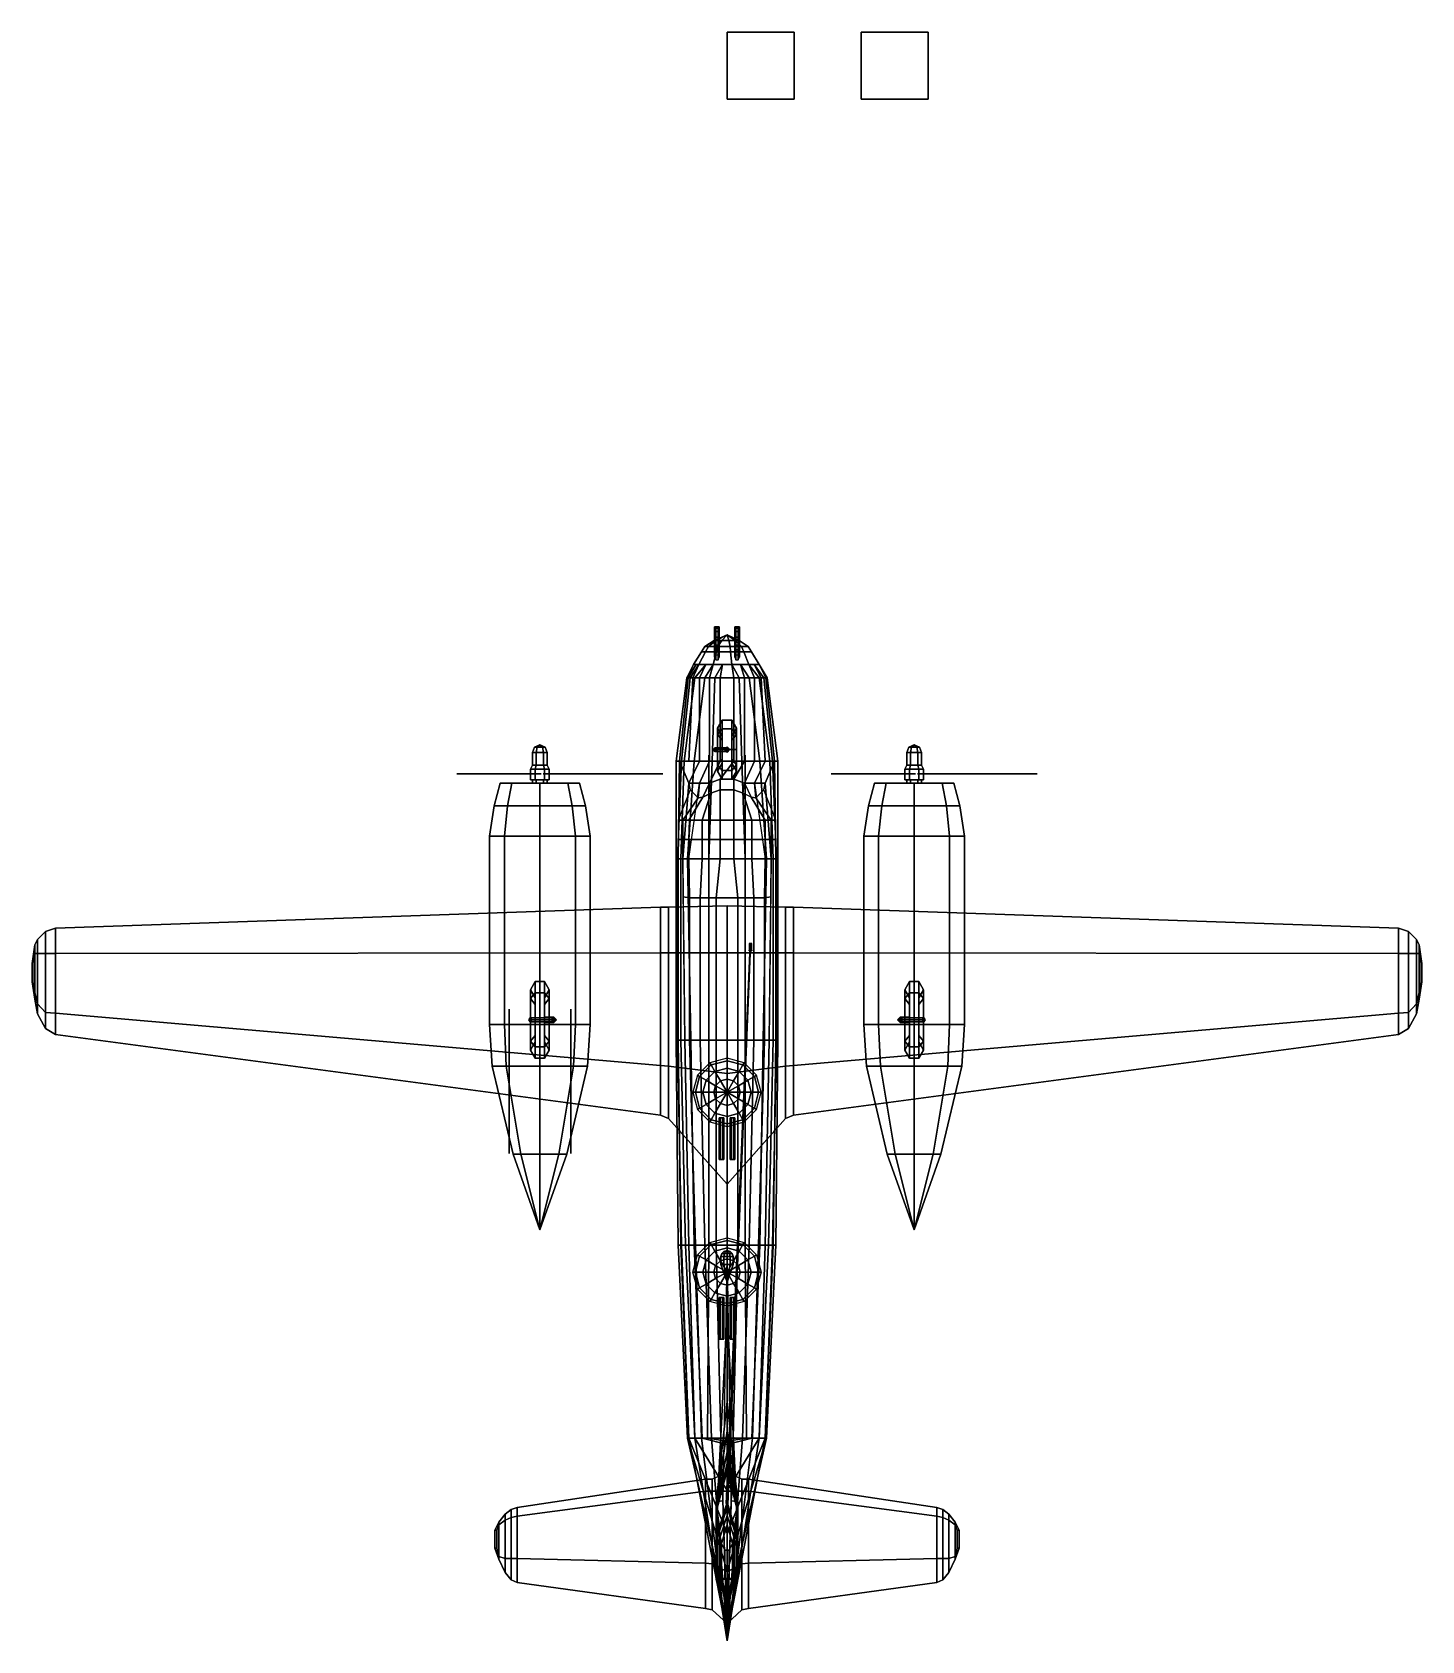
# Model space of a CAD drawing. Header units: millimetres. Extents: x -10.4 to 10.4, y -7.5 to 16.5.
import ezdxf

# ---------------------------------------------------------------- set-up
doc = ezdxf.new("R2010")
doc.units = ezdxf.units.MM
for name, color, linetype in [('doors', 5, 'Continuous'), ('gun', 1, 'Continuous'), ('propeller', 1, 'Continuous'), ('shassis', 3, 'Continuous'), ('turret', 2, 'Continuous'), ('wheels', 2, 'Continuous'), ('wing1', 5, 'Continuous'), ('wing2', 5, 'Continuous')]:
    doc.layers.add(name, color=color, linetype=linetype)

msp = doc.modelspace()

# ---------------------------------------------------------------- linework, layer by layer
for points in [[(1, 16.49, 25.57), (1, 16.49, 24.57), (0, 16.49, 24.57), (0, 16.49, 25.57)], [(1, 16.49, 24.57), (1, 15.49, 24.57), (0, 15.49, 24.57), (0, 16.49, 24.57)], [(0, 16.49, 24.57), (0, 15.49, 24.57), (0, 15.49, 25.57), (0, 16.49, 25.57)], [(0, 16.49, 25.57), (0, 15.49, 25.57), (1, 15.49, 25.57), (1, 16.49, 25.57)], [(1, 15.49, 25.57), (1, 15.49, 24.57), (1, 16.49, 24.57), (1, 16.49, 25.57)], [(3, 16.49, 24.57), (3, 15.49, 24.57), (2, 15.49, 24.57), (2, 16.49, 24.57)], [(2, 16.49, 24.57), (2, 15.49, 24.57), (3, 15.49, 24.57), (3, 16.49, 24.57)], [(0, 15.49, 25.57), (0, 15.49, 24.57), (1, 15.49, 24.57), (1, 15.49, 25.57)], [(0, 7.5, -0.26), (-0.16, 7.42, -0.363), (-0.19, 7.42, -0.26), (0, 7.5, -0.26)], [(0, 7.5, -0.26), (-0.19, 7.42, -0.26), (-0.16, 7.42, -0.157), (0, 7.5, -0.26)], [(-0.185, 7.35, -0.43), (-0.167, 7.35, -0.4), (-0.167, 7.62, -0.4), (-0.185, 7.62, -0.43)], [(-0.167, 7.35, -0.46), (-0.185, 7.35, -0.43), (-0.185, 7.62, -0.43), (-0.167, 7.62, -0.46)], [(-0.167, 7.62, -0.4), (-0.132, 7.62, -0.4), (-0.115, 7.62, -0.43), (-0.185, 7.62, -0.43)], [(-0.185, 7.62, -0.43), (-0.115, 7.62, -0.43), (-0.132, 7.62, -0.46), (-0.167, 7.62, -0.46)], [(-0.185, 7.33, -0.26), (-0.167, 7.33, -0.23), (-0.167, 7.6, -0.23), (-0.185, 7.6, -0.26)], [(-0.167, 7.33, -0.29), (-0.185, 7.33, -0.26), (-0.185, 7.6, -0.26), (-0.167, 7.6, -0.29)], [(-0.167, 7.6, -0.23), (-0.132, 7.6, -0.23), (-0.115, 7.6, -0.26), (-0.185, 7.6, -0.26)], [(-0.185, 7.6, -0.26), (-0.115, 7.6, -0.26), (-0.132, 7.6, -0.29), (-0.167, 7.6, -0.29)], [(-0.185, 7.28, -0.07), (-0.167, 7.28, -0.04), (-0.167, 7.55, -0.04), (-0.185, 7.55, -0.07)], [(-0.167, 7.28, -0.1), (-0.185, 7.28, -0.07), (-0.185, 7.55, -0.07), (-0.167, 7.55, -0.1)], [(-0.167, 7.55, -0.04), (-0.132, 7.55, -0.04), (-0.115, 7.55, -0.07), (-0.185, 7.55, -0.07)], [(-0.185, 7.55, -0.07), (-0.115, 7.55, -0.07), (-0.132, 7.55, -0.1), (-0.167, 7.55, -0.1)], [(-0.185, 7.17, 0.1), (-0.167, 7.13, 0.13), (-0.167, 7.47, 0.13), (-0.185, 7.47, 0.1)], [(-0.167, 7.2, 0.07), (-0.185, 7.17, 0.1), (-0.185, 7.47, 0.1), (-0.167, 7.47, 0.07)], [(-0.167, 7.47, 0.13), (-0.132, 7.47, 0.13), (-0.115, 7.47, 0.1), (-0.185, 7.47, 0.1)], [(-0.185, 7.47, 0.1), (-0.115, 7.47, 0.1), (-0.132, 7.47, 0.07), (-0.167, 7.47, 0.07)], [(-0.167, 7.35, -0.4), (-0.132, 7.35, -0.4), (-0.132, 7.62, -0.4), (-0.167, 7.62, -0.4)], [(-0.132, 7.35, -0.46), (-0.167, 7.35, -0.46), (-0.167, 7.62, -0.46), (-0.132, 7.62, -0.46)], [(-0.167, 7.33, -0.23), (-0.132, 7.33, -0.23), (-0.132, 7.6, -0.23), (-0.167, 7.6, -0.23)], [(-0.132, 7.33, -0.29), (-0.167, 7.33, -0.29), (-0.167, 7.6, -0.29), (-0.132, 7.6, -0.29)], [(-0.167, 7.28, -0.04), (-0.132, 7.28, -0.04), (-0.132, 7.55, -0.04), (-0.167, 7.55, -0.04)], [(-0.132, 7.28, -0.1), (-0.167, 7.28, -0.1), (-0.167, 7.55, -0.1), (-0.132, 7.55, -0.1)], [(-0.167, 7.13, 0.13), (-0.132, 7.13, 0.13), (-0.132, 7.47, 0.13), (-0.167, 7.47, 0.13)], [(-0.132, 7.2, 0.07), (-0.167, 7.2, 0.07), (-0.167, 7.47, 0.07), (-0.132, 7.47, 0.07)], [(0, 7.5, -0.26), (-0.079, 7.42, -0.433), (-0.16, 7.42, -0.363), (0, 7.5, -0.26)], [(0, 7.5, -0.26), (-0.16, 7.42, -0.157), (-0.079, 7.42, -0.087), (0, 7.5, -0.26)], [(-0.132, 7.35, -0.4), (-0.115, 7.35, -0.43), (-0.115, 7.62, -0.43), (-0.132, 7.62, -0.4)], [(-0.115, 7.35, -0.43), (-0.132, 7.35, -0.46), (-0.132, 7.62, -0.46), (-0.115, 7.62, -0.43)], [(-0.132, 7.33, -0.23), (-0.115, 7.33, -0.26), (-0.115, 7.6, -0.26), (-0.132, 7.6, -0.23)], [(-0.115, 7.33, -0.26), (-0.132, 7.33, -0.29), (-0.132, 7.6, -0.29), (-0.115, 7.6, -0.26)], [(-0.132, 7.28, -0.04), (-0.115, 7.28, -0.07), (-0.115, 7.55, -0.07), (-0.132, 7.55, -0.04)], [(-0.115, 7.28, -0.07), (-0.132, 7.28, -0.1), (-0.132, 7.55, -0.1), (-0.115, 7.55, -0.07)], [(-0.132, 7.13, 0.13), (-0.115, 7.17, 0.1), (-0.115, 7.47, 0.1), (-0.132, 7.47, 0.13)], [(-0.115, 7.17, 0.1), (-0.132, 7.2, 0.07), (-0.132, 7.47, 0.07), (-0.115, 7.47, 0.1)], [(0, 7.5, -0.26), (0.027, 7.42, -0.448), (-0.079, 7.42, -0.433), (0, 7.5, -0.26)], [(0, 7.5, -0.26), (-0.079, 7.42, -0.087), (0.027, 7.42, -0.072), (0, 7.5, -0.26)], [(0, 7.5, -0.26), (0.182, 7.42, -0.314), (0.124, 7.42, -0.404), (0, 7.5, -0.26)], [(0, 7.5, -0.26), (0.124, 7.42, -0.404), (0.027, 7.42, -0.448), (0, 7.5, -0.26)], [(0, 7.5, -0.26), (0.027, 7.42, -0.072), (0.124, 7.42, -0.116), (0, 7.5, -0.26)], [(0, 7.5, -0.26), (0.124, 7.42, -0.116), (0.182, 7.42, -0.206), (0, 7.5, -0.26)], [(0, 7.5, -0.26), (0.182, 7.42, -0.206), (0.182, 7.42, -0.314), (0, 7.5, -0.26)], [(0.115, 7.35, -0.43), (0.133, 7.35, -0.4), (0.133, 7.62, -0.4), (0.115, 7.62, -0.43)], [(0.133, 7.35, -0.46), (0.115, 7.35, -0.43), (0.115, 7.62, -0.43), (0.133, 7.62, -0.46)], [(0.133, 7.62, -0.4), (0.168, 7.62, -0.4), (0.185, 7.62, -0.43), (0.115, 7.62, -0.43)], [(0.115, 7.62, -0.43), (0.185, 7.62, -0.43), (0.168, 7.62, -0.46), (0.133, 7.62, -0.46)], [(0.115, 7.33, -0.26), (0.133, 7.33, -0.23), (0.133, 7.6, -0.23), (0.115, 7.6, -0.26)], [(0.133, 7.33, -0.29), (0.115, 7.33, -0.26), (0.115, 7.6, -0.26), (0.133, 7.6, -0.29)], [(0.133, 7.6, -0.23), (0.168, 7.6, -0.23), (0.185, 7.6, -0.26), (0.115, 7.6, -0.26)], [(0.115, 7.6, -0.26), (0.185, 7.6, -0.26), (0.168, 7.6, -0.29), (0.133, 7.6, -0.29)], [(0.115, 7.28, -0.07), (0.133, 7.28, -0.04), (0.133, 7.55, -0.04), (0.115, 7.55, -0.07)], [(0.133, 7.28, -0.1), (0.115, 7.28, -0.07), (0.115, 7.55, -0.07), (0.133, 7.55, -0.1)], [(0.133, 7.55, -0.04), (0.168, 7.55, -0.04), (0.185, 7.55, -0.07), (0.115, 7.55, -0.07)], [(0.115, 7.55, -0.07), (0.185, 7.55, -0.07), (0.168, 7.55, -0.1), (0.133, 7.55, -0.1)], [(0.115, 7.17, 0.1), (0.133, 7.13, 0.13), (0.133, 7.47, 0.13), (0.115, 7.47, 0.1)], [(0.133, 7.2, 0.07), (0.115, 7.17, 0.1), (0.115, 7.47, 0.1), (0.133, 7.47, 0.07)], [(0.133, 7.47, 0.13), (0.168, 7.47, 0.13), (0.185, 7.47, 0.1), (0.115, 7.47, 0.1)], [(0.115, 7.47, 0.1), (0.185, 7.47, 0.1), (0.168, 7.47, 0.07), (0.133, 7.47, 0.07)], [(0.133, 7.35, -0.4), (0.168, 7.35, -0.4), (0.168, 7.62, -0.4), (0.133, 7.62, -0.4)], [(0.168, 7.35, -0.46), (0.133, 7.35, -0.46), (0.133, 7.62, -0.46), (0.168, 7.62, -0.46)], [(0.133, 7.33, -0.23), (0.168, 7.33, -0.23), (0.168, 7.6, -0.23), (0.133, 7.6, -0.23)], [(0.168, 7.33, -0.29), (0.133, 7.33, -0.29), (0.133, 7.6, -0.29), (0.168, 7.6, -0.29)], [(0.133, 7.28, -0.04), (0.168, 7.28, -0.04), (0.168, 7.55, -0.04), (0.133, 7.55, -0.04)], [(0.168, 7.28, -0.1), (0.133, 7.28, -0.1), (0.133, 7.55, -0.1), (0.168, 7.55, -0.1)], [(0.133, 7.13, 0.13), (0.168, 7.13, 0.13), (0.168, 7.47, 0.13), (0.133, 7.47, 0.13)], [(0.168, 7.2, 0.07), (0.133, 7.2, 0.07), (0.133, 7.47, 0.07), (0.168, 7.47, 0.07)], [(0.168, 7.35, -0.4), (0.185, 7.35, -0.43), (0.185, 7.62, -0.43), (0.168, 7.62, -0.4)], [(0.185, 7.35, -0.43), (0.168, 7.35, -0.46), (0.168, 7.62, -0.46), (0.185, 7.62, -0.43)], [(0.168, 7.33, -0.23), (0.185, 7.33, -0.26), (0.185, 7.6, -0.26), (0.168, 7.6, -0.23)], [(0.185, 7.33, -0.26), (0.168, 7.33, -0.29), (0.168, 7.6, -0.29), (0.185, 7.6, -0.26)], [(0.168, 7.28, -0.04), (0.185, 7.28, -0.07), (0.185, 7.55, -0.07), (0.168, 7.55, -0.04)], [(0.185, 7.28, -0.07), (0.168, 7.28, -0.1), (0.168, 7.55, -0.1), (0.185, 7.55, -0.07)], [(0.168, 7.13, 0.13), (0.185, 7.17, 0.1), (0.185, 7.47, 0.1), (0.168, 7.47, 0.13)], [(0.185, 7.17, 0.1), (0.168, 7.2, 0.07), (0.168, 7.47, 0.07), (0.185, 7.47, 0.1)], [(-0.5, 7.06, -0.26), (-0.421, 7.06, 0.01), (-0.32, 7.25, -0.055), (-0.38, 7.25, -0.26)], [(-0.421, 7.06, -0.53), (-0.5, 7.06, -0.26), (-0.38, 7.25, -0.26), (-0.32, 7.25, -0.465)], [(-0.421, 7.06, 0.01), (-0.208, 7.06, 0.195), (-0.158, 7.25, 0.086), (-0.32, 7.25, -0.055)], [(-0.208, 7.06, -0.715), (-0.421, 7.06, -0.53), (-0.32, 7.25, -0.465), (-0.158, 7.25, -0.606)], [(-0.277, 7.33, -0.438), (-0.32, 7.25, -0.465), (-0.38, 7.25, -0.26), (-0.329, 7.33, -0.26)], [(-0.329, 7.33, -0.26), (-0.38, 7.25, -0.26), (-0.32, 7.25, -0.055), (-0.277, 7.33, -0.082)], [(-0.16, 7.42, -0.363), (-0.277, 7.33, -0.438), (-0.329, 7.33, -0.26), (-0.19, 7.42, -0.26)], [(-0.19, 7.42, -0.26), (-0.329, 7.33, -0.26), (-0.277, 7.33, -0.082), (-0.16, 7.42, -0.157)], [(-0.137, 7.33, -0.559), (-0.158, 7.25, -0.606), (-0.32, 7.25, -0.465), (-0.277, 7.33, -0.438)], [(-0.277, 7.33, -0.082), (-0.32, 7.25, -0.055), (-0.158, 7.25, 0.086), (-0.137, 7.33, 0.039)], [(-0.079, 7.42, -0.433), (-0.137, 7.33, -0.559), (-0.277, 7.33, -0.438), (-0.16, 7.42, -0.363)], [(-0.16, 7.42, -0.157), (-0.277, 7.33, -0.082), (-0.137, 7.33, 0.039), (-0.079, 7.42, -0.087)], [(-0.208, 7.06, 0.195), (0.071, 7.06, 0.235), (0.054, 7.25, 0.116), (-0.158, 7.25, 0.086)], [(0.071, 7.06, -0.755), (-0.208, 7.06, -0.715), (-0.158, 7.25, -0.606), (0.054, 7.25, -0.636)], [(0.047, 7.33, -0.586), (0.054, 7.25, -0.636), (-0.158, 7.25, -0.606), (-0.137, 7.33, -0.559)], [(-0.137, 7.33, 0.039), (-0.158, 7.25, 0.086), (0.054, 7.25, 0.116), (0.047, 7.33, 0.066)], [(0.027, 7.42, -0.448), (0.047, 7.33, -0.586), (-0.137, 7.33, -0.559), (-0.079, 7.42, -0.433)], [(-0.079, 7.42, -0.087), (-0.137, 7.33, 0.039), (0.047, 7.33, 0.066), (0.027, 7.42, -0.072)], [(0.124, 7.42, -0.404), (0.216, 7.33, -0.509), (0.047, 7.33, -0.586), (0.027, 7.42, -0.448)], [(0.027, 7.42, -0.072), (0.047, 7.33, 0.066), (0.215, 7.33, -0.011), (0.124, 7.42, -0.116)], [(0.216, 7.33, -0.509), (0.249, 7.25, -0.547), (0.054, 7.25, -0.636), (0.047, 7.33, -0.586)], [(0.047, 7.33, 0.066), (0.054, 7.25, 0.116), (0.249, 7.25, 0.027), (0.215, 7.33, -0.011)], [(0.071, 7.06, 0.235), (0.327, 7.06, 0.118), (0.249, 7.25, 0.027), (0.054, 7.25, 0.116)], [(0.327, 7.06, -0.638), (0.071, 7.06, -0.755), (0.054, 7.25, -0.636), (0.249, 7.25, -0.547)], [(0.182, 7.42, -0.314), (0.316, 7.33, -0.353), (0.216, 7.33, -0.509), (0.124, 7.42, -0.404)], [(0.124, 7.42, -0.116), (0.215, 7.33, -0.011), (0.316, 7.33, -0.167), (0.182, 7.42, -0.206)], [(0.182, 7.42, -0.206), (0.316, 7.33, -0.167), (0.316, 7.33, -0.353), (0.182, 7.42, -0.314)], [(0.215, 7.33, -0.011), (0.249, 7.25, 0.027), (0.365, 7.25, -0.153), (0.316, 7.33, -0.167)], [(0.316, 7.33, -0.353), (0.365, 7.25, -0.367), (0.249, 7.25, -0.547), (0.216, 7.33, -0.509)], [(0.327, 7.06, 0.118), (0.48, 7.06, -0.119), (0.365, 7.25, -0.153), (0.249, 7.25, 0.027)], [(0.48, 7.06, -0.401), (0.327, 7.06, -0.638), (0.249, 7.25, -0.547), (0.365, 7.25, -0.367)], [(0.316, 7.33, -0.167), (0.365, 7.25, -0.153), (0.365, 7.25, -0.367), (0.316, 7.33, -0.353)], [(0.48, 7.06, -0.119), (0.48, 7.06, -0.401), (0.365, 7.25, -0.367), (0.365, 7.25, -0.153)], [(-0.6, 6.86, -0.19), (-0.58, 6.86, -0.07), (-0.46, 7.06, -0.125), (-0.5, 7.06, -0.26)], [(-0.55, 6.86, -0.57), (-0.6, 6.86, -0.35), (-0.46, 7.06, -0.395), (-0.421, 7.06, -0.53)], [(-0.6, 6.86, -0.35), (-0.6, 6.86, -0.19), (-0.5, 7.06, -0.26), (-0.46, 7.06, -0.395)], [(-0.58, 6.86, -0.07), (-0.51, 6.86, 0.08), (-0.421, 7.06, 0.01), (-0.46, 7.06, -0.125)], [(-0.48, 6.86, -0.69), (-0.55, 6.86, -0.57), (-0.421, 7.06, -0.53), (-0.314, 7.06, -0.623)], [(-0.51, 6.86, 0.08), (-0.41, 6.86, 0.19), (-0.314, 7.06, 0.103), (-0.421, 7.06, 0.01)], [(-0.33, 6.86, -0.79), (-0.48, 6.86, -0.69), (-0.314, 7.06, -0.623), (-0.208, 7.06, -0.715)], [(-0.41, 6.86, 0.19), (-0.26, 6.86, 0.27), (-0.208, 7.06, 0.195), (-0.314, 7.06, 0.103)], [(-0.18, 6.86, -0.82), (-0.33, 6.86, -0.79), (-0.208, 7.06, -0.715), (-0.068, 7.06, -0.735)], [(-0.26, 6.86, 0.27), (-0.1, 6.86, 0.31), (-0.068, 7.06, 0.215), (-0.208, 7.06, 0.195)], [(0.18, 6.86, -0.82), (-0.18, 6.86, -0.82), (-0.068, 7.06, -0.735), (0.071, 7.06, -0.755)], [(-0.1, 6.86, 0.31), (0.1, 6.86, 0.31), (0.071, 7.06, 0.235), (-0.068, 7.06, 0.215)], [(0.1, 6.86, 0.31), (0.26, 6.86, 0.27), (0.199, 7.06, 0.176), (0.071, 7.06, 0.235)], [(0.33, 6.86, -0.79), (0.18, 6.86, -0.82), (0.071, 7.06, -0.755), (0.199, 7.06, -0.696)], [(0.26, 6.86, 0.27), (0.41, 6.86, 0.19), (0.327, 7.06, 0.118), (0.199, 7.06, 0.176)], [(0.48, 6.86, -0.69), (0.33, 6.86, -0.79), (0.199, 7.06, -0.696), (0.327, 7.06, -0.638)], [(0.41, 6.86, 0.19), (0.51, 6.86, 0.08), (0.404, 7.06, -0.001), (0.327, 7.06, 0.118)], [(0.55, 6.86, -0.57), (0.48, 6.86, -0.69), (0.327, 7.06, -0.638), (0.404, 7.06, -0.519)], [(0.51, 6.86, 0.08), (0.58, 6.86, -0.07), (0.48, 7.06, -0.119), (0.404, 7.06, -0.001)], [(0.6, 6.86, -0.35), (0.55, 6.86, -0.57), (0.404, 7.06, -0.519), (0.48, 7.06, -0.401)], [(0.58, 6.86, -0.07), (0.6, 6.86, -0.19), (0.48, 7.06, -0.26), (0.48, 7.06, -0.119)], [(0.6, 6.86, -0.19), (0.6, 6.86, -0.35), (0.48, 7.06, -0.401), (0.48, 7.06, -0.26)], [(-0.6, 6.86, -0.35), (-0.55, 6.86, -0.57), (-0.68, 5.62, -0.7), (-0.76, 5.62, -0.32)], [(-0.58, 6.86, -0.07), (-0.6, 6.86, -0.19), (-0.76, 5.62, -0.2), (-0.71, 5.62, 0.01)], [(-0.6, 6.86, -0.19), (-0.6, 6.86, -0.35), (-0.76, 5.62, -0.32), (-0.76, 5.62, -0.2)], [(-0.51, 6.86, 0.08), (-0.58, 6.86, -0.07), (-0.71, 5.62, 0.01), (-0.57, 5.62, 0.21)], [(-0.55, 6.86, -0.57), (-0.48, 6.86, -0.69), (-0.64, 5.62, -0.79), (-0.68, 5.62, -0.7)], [(-0.48, 6.86, -0.69), (-0.33, 6.86, -0.79), (-0.49, 5.62, -0.91), (-0.64, 5.62, -0.79)], [(-0.41, 6.86, 0.19), (-0.51, 6.86, 0.08), (-0.57, 5.62, 0.21), (-0.41, 5.62, 0.33)], [(-0.33, 6.86, -0.79), (-0.18, 6.86, -0.82), (-0.22, 5.62, -0.96), (-0.49, 5.62, -0.91)], [(-0.26, 6.86, 0.27), (-0.41, 6.86, 0.19), (-0.41, 5.62, 0.33), (-0.26, 5.62, 0.4)], [(-0.1, 6.86, 0.31), (-0.26, 6.86, 0.27), (-0.26, 5.62, 0.4), (-0.1, 5.62, 0.44)], [(0.22, 5.62, -0.96), (-0.22, 5.62, -0.96), (-0.18, 6.86, -0.82), (0.18, 6.86, -0.82)], [(0.1, 6.86, 0.31), (-0.1, 6.86, 0.31), (-0.1, 5.62, 0.44), (0.1, 5.62, 0.44)], [(0.1, 5.62, 0.44), (0.26, 5.62, 0.4), (0.26, 6.86, 0.27), (0.1, 6.86, 0.31)], [(0.49, 5.62, -0.91), (0.22, 5.62, -0.96), (0.18, 6.86, -0.82), (0.33, 6.86, -0.79)], [(0.26, 5.62, 0.4), (0.41, 5.62, 0.33), (0.41, 6.86, 0.19), (0.26, 6.86, 0.27)], [(0.64, 5.62, -0.79), (0.49, 5.62, -0.91), (0.33, 6.86, -0.79), (0.48, 6.86, -0.69)], [(0.41, 5.62, 0.33), (0.57, 5.62, 0.21), (0.51, 6.86, 0.08), (0.41, 6.86, 0.19)], [(0.68, 5.62, -0.7), (0.64, 5.62, -0.79), (0.48, 6.86, -0.69), (0.55, 6.86, -0.57)], [(0.57, 5.62, 0.21), (0.71, 5.62, 0.01), (0.58, 6.86, -0.07), (0.51, 6.86, 0.08)], [(0.76, 5.62, -0.32), (0.68, 5.62, -0.7), (0.55, 6.86, -0.57), (0.6, 6.86, -0.35)], [(0.71, 5.62, 0.01), (0.76, 5.62, -0.2), (0.6, 6.86, -0.19), (0.58, 6.86, -0.07)], [(0.76, 5.62, -0.2), (0.76, 5.62, -0.32), (0.6, 6.86, -0.35), (0.6, 6.86, -0.19)], [(-0.76, 5.62, -0.32), (-0.68, 5.62, -0.7), (-0.74, 4.16, -0.77), (-0.76, 4.16, -0.5)], [(-0.76, 5.62, -0.2), (-0.76, 5.62, -0.32), (-0.76, 4.16, -0.5), (-0.76, 4.16, -0.13)], [(-0.71, 5.62, 0.01), (-0.76, 5.62, -0.2), (-0.76, 4.16, -0.13), (-0.73, 4.16, 0.23)], [(-0.68, 5.62, -0.7), (-0.64, 5.62, -0.79), (-0.69, 4.16, -0.86), (-0.74, 4.16, -0.77)], [(-0.57, 5.29, 0.21), (-0.71, 5.62, 0.01), (-0.73, 4.16, 0.23), (-0.66, 4.16, 0.59)], [(-0.57, 5.29, 0.21), (-0.41, 5.62, 0.33), (-0.57, 5.62, 0.21), (-0.71, 5.62, 0.01)], [(-0.64, 5.62, -0.79), (-0.49, 5.62, -0.91), (-0.59, 4.16, -0.92), (-0.69, 4.16, -0.86)], [(-0.49, 5.62, -0.91), (-0.22, 5.62, -0.96), (-0.27, 4.16, -0.97), (-0.59, 4.16, -0.92)], [(-0.41, 5.29, 0.33), (-0.26, 5.62, 0.4), (-0.41, 5.62, 0.33), (-0.57, 5.29, 0.21)], [(-0.26, 5.29, 0.4), (-0.1, 5.62, 0.44), (-0.26, 5.62, 0.4), (-0.41, 5.29, 0.33)], [(0.27, 4.16, -0.97), (-0.27, 4.16, -0.97), (-0.22, 5.62, -0.96), (0.22, 5.62, -0.96)], [(-0.1, 5.35, 0.44), (0.1, 5.62, 0.44), (-0.1, 5.62, 0.44), (-0.26, 5.29, 0.4)], [(0.1, 5.35, 0.44), (0.26, 5.62, 0.4), (0.1, 5.62, 0.44), (-0.1, 5.35, 0.44)], [(0.26, 5.29, 0.4), (0.41, 5.62, 0.33), (0.26, 5.62, 0.4), (0.1, 5.35, 0.44)], [(0.59, 4.16, -0.92), (0.27, 4.16, -0.97), (0.22, 5.62, -0.96), (0.49, 5.62, -0.91)], [(0.41, 5.29, 0.33), (0.57, 5.62, 0.21), (0.41, 5.62, 0.33), (0.26, 5.29, 0.4)], [(0.57, 5.29, 0.21), (0.71, 5.62, 0.01), (0.57, 5.62, 0.21), (0.41, 5.29, 0.33)], [(0.69, 4.16, -0.86), (0.59, 4.16, -0.92), (0.49, 5.62, -0.91), (0.64, 5.62, -0.79)], [(0.66, 4.16, 0.59), (0.73, 4.16, 0.23), (0.71, 5.62, 0.01), (0.57, 5.29, 0.21)], [(0.74, 4.16, -0.77), (0.69, 4.16, -0.86), (0.64, 5.62, -0.79), (0.68, 5.62, -0.7)], [(0.76, 4.16, -0.5), (0.74, 4.16, -0.77), (0.68, 5.62, -0.7), (0.76, 5.62, -0.32)], [(0.73, 4.16, 0.23), (0.76, 4.16, -0.13), (0.76, 5.62, -0.2), (0.71, 5.62, 0.01)], [(0.76, 4.16, -0.13), (0.76, 4.16, -0.5), (0.76, 5.62, -0.32), (0.76, 5.62, -0.2)], [(-0.41, 5.29, 0.33), (-0.57, 5.29, 0.21), (-0.66, 4.16, 0.59), (-0.57, 4.16, 0.71)], [(0.57, 4.16, 0.71), (0.66, 4.16, 0.59), (0.57, 5.29, 0.21), (0.41, 5.29, 0.33)], [(-0.76, 4.16, -0.13), (-0.76, 4.16, -0.5), (-0.76, 1.46, -0.51), (-0.76, 1.46)], [(-0.76, 4.16, -0.5), (-0.74, 4.16, -0.77), (-0.74, 1.46, -0.75), (-0.76, 1.46, -0.51)], [(-0.73, 4.16, 0.23), (-0.76, 4.16, -0.13), (-0.76, 1.46), (-0.73, 1.46, 0.25)], [(-0.74, 4.16, -0.77), (-0.69, 4.16, -0.86), (-0.69, 1.46, -0.81), (-0.74, 1.46, -0.75)], [(-0.66, 4.16, 0.59), (-0.73, 4.16, 0.23), (-0.73, 1.46, 0.25), (-0.63, 1.46, 0.58)], [(-0.69, 4.16, -0.86), (-0.59, 4.16, -0.92), (-0.54, 1.46, -0.9), (-0.69, 1.46, -0.81)], [(-0.57, 4.16, 0.71), (-0.66, 4.16, 0.59), (-0.654, 3.596, 0.588), (-0.56, 3.58, 0.67)], [(-0.59, 4.16, -0.92), (-0.27, 4.16, -0.97), (-0.27, 1.46, -0.95), (-0.54, 1.46, -0.9)], [(-0.37, 4.16, 0.79), (-0.57, 4.16, 0.71), (-0.56, 3.58, 0.67), (-0.4, 3.58, 0.74)], [(-0.1, 4.16, 0.83), (-0.37, 4.16, 0.79), (-0.4, 3.58, 0.74), (-0.16, 3.58, 0.77)], [(0.27, 1.46, -0.95), (-0.27, 1.46, -0.95), (-0.27, 4.16, -0.97), (0.27, 4.16, -0.97)], [(0.1, 4.16, 0.83), (-0.1, 4.16, 0.83), (-0.16, 3.58, 0.77), (0.16, 3.58, 0.77)], [(0.16, 3.58, 0.77), (0.4, 3.58, 0.74), (0.37, 4.16, 0.79), (0.1, 4.16, 0.83)], [(0.54, 1.46, -0.9), (0.27, 1.46, -0.95), (0.27, 4.16, -0.97), (0.59, 4.16, -0.92)], [(0.4, 3.58, 0.74), (0.56, 3.58, 0.67), (0.57, 4.16, 0.71), (0.37, 4.16, 0.79)], [(0.69, 1.46, -0.81), (0.54, 1.46, -0.9), (0.59, 4.16, -0.92), (0.69, 4.16, -0.86)], [(0.56, 3.58, 0.67), (0.654, 3.595, 0.588), (0.66, 4.16, 0.59), (0.57, 4.16, 0.71)], [(0.63, 1.46, 0.58), (0.73, 1.46, 0.25), (0.73, 4.16, 0.23), (0.66, 4.16, 0.59)], [(0.74, 1.46, -0.75), (0.69, 1.46, -0.81), (0.69, 4.16, -0.86), (0.74, 4.16, -0.77)], [(0.73, 1.46, 0.25), (0.76, 1.46), (0.76, 4.16, -0.13), (0.73, 4.16, 0.23)], [(0.76, 1.46, -0.51), (0.74, 1.46, -0.75), (0.74, 4.16, -0.77), (0.76, 4.16, -0.5)], [(0.76, 1.46), (0.76, 1.46, -0.51), (0.76, 4.16, -0.5), (0.76, 4.16, -0.13)], [(-0.63, 1.46, 0.58), (-0.56, 1.46, 0.67), (-0.56, 3.58, 0.67), (-0.654, 3.596, 0.588)], [(-0.56, 1.46, 0.67), (-0.4, 1.46, 0.74), (-0.4, 3.58, 0.74), (-0.56, 3.58, 0.67)], [(-0.4, 1.46, 0.74), (-0.16, 1.46, 0.77), (-0.16, 3.58, 0.77), (-0.4, 3.58, 0.74)], [(-0.16, 1.46, 0.77), (0.16, 1.46, 0.77), (0.16, 3.58, 0.77), (-0.16, 3.58, 0.77)], [(0.16, 1.46, 0.77), (0.4, 1.46, 0.74), (0.4, 3.58, 0.74), (0.16, 3.58, 0.77)], [(0.4, 1.46, 0.74), (0.56, 1.46, 0.67), (0.56, 3.58, 0.67), (0.4, 3.58, 0.74)], [(0.56, 1.46, 0.67), (0.63, 1.46, 0.58), (0.654, 3.595, 0.588), (0.56, 3.58, 0.67)], [(-0.01, -5.588, 3.2), (0.005, -5.586, 3.209), (0.35, 2.881, 1.25), (0.345, 2.879, 1.246)], [(0.005, -5.59, 3.192), (-0.01, -5.588, 3.2), (0.345, 2.879, 1.246), (0.35, 2.878, 1.24)], [(0.005, -5.586, 3.209), (0.005, -5.59, 3.192), (0.35, 2.878, 1.24), (0.35, 2.881, 1.25)], [(0.36, 2.9, 1.26), (0.37, 2.9, 0.74), (0.33, 2.9, 0.74), (0.34, 2.9, 1.26)], [(0.34, 2.9, 1.26), (0.33, 2.9, 0.74), (0.33, 2.79, 0.74), (0.34, 2.85, 1.26)], [(0.36, 2.85, 1.26), (0.36, 2.9, 1.26), (0.34, 2.9, 1.26), (0.34, 2.85, 1.26)], [(0.37, 2.79, 0.74), (0.37, 2.9, 0.74), (0.36, 2.9, 1.26), (0.36, 2.85, 1.26)], [(0.34, 2.85, 1.26), (0.33, 2.79, 0.74), (0.37, 2.79, 0.74), (0.36, 2.85, 1.26)], [(-0.76, 1.46), (-0.76, 1.46, -0.51), (-0.73, -1.6, -0.36), (-0.73, -1.6, -0.04)], [(-0.76, 1.46, -0.51), (-0.74, 1.46, -0.75), (-0.68, -1.6, -0.54), (-0.73, -1.6, -0.36)], [(-0.73, 1.46, 0.25), (-0.76, 1.46), (-0.73, -1.6, -0.04), (-0.69, -1.6, 0.16)], [(-0.74, 1.46, -0.75), (-0.69, 1.46, -0.81), (-0.62, -1.6, -0.62), (-0.68, -1.6, -0.54)], [(-0.63, 1.46, 0.58), (-0.73, 1.46, 0.25), (-0.69, -1.6, 0.16), (-0.57, -1.6, 0.37)], [(-0.69, 1.46, -0.81), (-0.54, 1.46, -0.9), (-0.49, -1.6, -0.71), (-0.62, -1.6, -0.62)], [(-0.56, 1.46, 0.67), (-0.63, 1.46, 0.58), (-0.57, -1.6, 0.37), (-0.47, -1.6, 0.46)], [(-0.4, 1.46, 0.74), (-0.56, 1.46, 0.67), (-0.47, -1.6, 0.46), (-0.33, -1.6, 0.54)], [(-0.54, 1.46, -0.9), (-0.27, 1.46, -0.95), (-0.27, -1.6, -0.76), (-0.49, -1.6, -0.71)], [(-0.16, 1.46, 0.77), (-0.4, 1.46, 0.74), (-0.33, -1.6, 0.54), (-0.16, -1.6, 0.59)], [(0.27, -1.6, -0.76), (-0.27, -1.6, -0.76), (-0.27, 1.46, -0.95), (0.27, 1.46, -0.95)], [(-0.16, -1.6, 0.59), (0, -1.6, 0.6), (0, 1.46, 0.77), (-0.16, 1.46, 0.77)], [(0.16, 1.46, 0.77), (0, 1.46, 0.77), (0, -1.6, 0.6), (0.16, -1.6, 0.59)], [(0.16, -1.6, 0.59), (0.33, -1.6, 0.54), (0.4, 1.46, 0.74), (0.16, 1.46, 0.77)], [(0.49, -1.6, -0.71), (0.27, -1.6, -0.76), (0.27, 1.46, -0.95), (0.54, 1.46, -0.9)], [(0.33, -1.6, 0.54), (0.47, -1.6, 0.46), (0.56, 1.46, 0.67), (0.4, 1.46, 0.74)], [(0.47, -1.6, 0.46), (0.57, -1.6, 0.37), (0.63, 1.46, 0.58), (0.56, 1.46, 0.67)], [(0.62, -1.6, -0.62), (0.49, -1.6, -0.71), (0.54, 1.46, -0.9), (0.69, 1.46, -0.81)], [(0.57, -1.6, 0.37), (0.69, -1.6, 0.16), (0.73, 1.46, 0.25), (0.63, 1.46, 0.58)], [(0.68, -1.6, -0.54), (0.62, -1.6, -0.62), (0.69, 1.46, -0.81), (0.74, 1.46, -0.75)], [(0.73, -1.6, -0.36), (0.68, -1.6, -0.54), (0.74, 1.46, -0.75), (0.76, 1.46, -0.51)], [(0.69, -1.6, 0.16), (0.73, -1.6, -0.04), (0.76, 1.46), (0.73, 1.46, 0.25)], [(0.73, -1.6, -0.04), (0.73, -1.6, -0.36), (0.76, 1.46, -0.51), (0.76, 1.46)], [(-0.69, -1.6, 0.16), (-0.73, -1.6, -0.04), (-0.59, -4.48, 0.04), (-0.57, -4.48, 0.18)], [(-0.73, -1.6, -0.36), (-0.68, -1.6, -0.54), (-0.57, -4.48, -0.22), (-0.59, -4.48, -0.1)], [(-0.73, -1.6, -0.04), (-0.73, -1.6, -0.36), (-0.59, -4.48, -0.1), (-0.59, -4.48, 0.04)], [(-0.57, -1.6, 0.37), (-0.69, -1.6, 0.16), (-0.57, -4.48, 0.18), (-0.48, -4.48, 0.34)], [(-0.68, -1.6, -0.54), (-0.62, -1.6, -0.62), (-0.48, -4.48, -0.37), (-0.57, -4.48, -0.22)], [(-0.62, -1.6, -0.62), (-0.49, -1.6, -0.71), (-0.37, -4.48, -0.43), (-0.48, -4.48, -0.37)], [(-0.47, -1.6, 0.46), (-0.57, -1.6, 0.37), (-0.48, -4.48, 0.34), (-0.38, -4.48, 0.42)], [(-0.49, -1.6, -0.71), (-0.27, -1.6, -0.76), (-0.29, -4.48, -0.44), (-0.37, -4.48, -0.43)], [(-0.33, -1.6, 0.54), (-0.47, -1.6, 0.46), (-0.38, -4.48, 0.42), (-0.23, -4.48, 0.48)], [(-0.16, -1.6, 0.59), (-0.33, -1.6, 0.54), (-0.23, -4.48, 0.48), (-0.09, -4.48, 0.51)], [(0.29, -4.48, -0.44), (-0.29, -4.48, -0.44), (-0.27, -1.6, -0.76), (0.27, -1.6, -0.76)], [(-0.09, -4.48, 0.51), (0, -4.48, 0.51), (0, -1.6, 0.6), (-0.16, -1.6, 0.59)], [(0, -2.59, 0.65), (0, -1.46, 0.51), (-0.061, -5.41, 0.51), (-0.14, -5.42, 0.65)], [(0.14, -5.42, 0.65), (0.061, -5.41, 0.51), (0, -1.46, 0.51), (0, -2.59, 0.65)], [(0.16, -1.6, 0.59), (0, -1.6, 0.6), (0, -4.48, 0.51), (0.09, -4.48, 0.51)], [(0.09, -4.48, 0.51), (0.23, -4.48, 0.48), (0.33, -1.6, 0.54), (0.16, -1.6, 0.59)], [(0.23, -4.48, 0.48), (0.38, -4.48, 0.42), (0.47, -1.6, 0.46), (0.33, -1.6, 0.54)], [(0.37, -4.48, -0.43), (0.29, -4.48, -0.44), (0.27, -1.6, -0.76), (0.49, -1.6, -0.71)], [(0.48, -4.48, -0.37), (0.37, -4.48, -0.43), (0.49, -1.6, -0.71), (0.62, -1.6, -0.62)], [(0.38, -4.48, 0.42), (0.48, -4.48, 0.34), (0.57, -1.6, 0.37), (0.47, -1.6, 0.46)], [(0.48, -4.48, 0.34), (0.57, -4.48, 0.18), (0.69, -1.6, 0.16), (0.57, -1.6, 0.37)], [(0.57, -4.48, -0.22), (0.48, -4.48, -0.37), (0.62, -1.6, -0.62), (0.68, -1.6, -0.54)], [(0.57, -4.48, 0.18), (0.59, -4.48, 0.04), (0.73, -1.6, -0.04), (0.69, -1.6, 0.16)], [(0.59, -4.48, -0.1), (0.57, -4.48, -0.22), (0.68, -1.6, -0.54), (0.73, -1.6, -0.36)], [(0.59, -4.48, 0.04), (0.59, -4.48, -0.1), (0.73, -1.6, -0.36), (0.73, -1.6, -0.04)], [(-0.078, -1.725, 0.79), (-0.09, -1.77, 0.79), (-0.045, -1.77, 0.868), (-0.039, -1.725, 0.857)], [(-0.039, -1.725, 0.723), (-0.045, -1.77, 0.712), (-0.09, -1.77, 0.79), (-0.078, -1.725, 0.79)], [(-0.09, -1.89, 0.79), (-0.045, -1.89, 0.868), (-0.045, -1.77, 0.868), (-0.09, -1.77, 0.79)], [(-0.045, -1.89, 0.712), (-0.09, -1.89, 0.79), (-0.09, -1.77, 0.79), (-0.045, -1.77, 0.712)], [(-0.09, -1.89, 0.79), (-0.045, -1.89, 0.712), (0, -2.15, 0.79)], [(-0.045, -1.89, 0.868), (-0.09, -1.89, 0.79), (0, -2.15, 0.79)], [(-0.045, -1.692, 0.79), (-0.078, -1.725, 0.79), (-0.039, -1.725, 0.857), (-0.023, -1.692, 0.829)], [(-0.023, -1.692, 0.751), (-0.039, -1.725, 0.723), (-0.078, -1.725, 0.79), (-0.045, -1.692, 0.79)], [(0, -1.68, 0.79), (-0.045, -1.692, 0.79), (-0.023, -1.692, 0.829), (0, -1.68, 0.79)], [(0, -1.68, 0.79), (-0.023, -1.692, 0.751), (-0.045, -1.692, 0.79), (0, -1.68, 0.79)], [(-0.039, -1.725, 0.857), (-0.045, -1.77, 0.868), (0.045, -1.77, 0.868), (0.039, -1.725, 0.858)], [(0.039, -1.725, 0.723), (0.045, -1.77, 0.712), (-0.045, -1.77, 0.712), (-0.039, -1.725, 0.723)], [(-0.045, -1.89, 0.868), (0.045, -1.89, 0.868), (0.045, -1.77, 0.868), (-0.045, -1.77, 0.868)], [(0.045, -1.89, 0.712), (-0.045, -1.89, 0.712), (-0.045, -1.77, 0.712), (0.045, -1.77, 0.712)], [(-0.045, -1.89, 0.712), (0.045, -1.89, 0.712), (0, -2.15, 0.79)], [(0.045, -1.89, 0.868), (-0.045, -1.89, 0.868), (0, -2.15, 0.79)], [(-0.023, -1.692, 0.829), (-0.039, -1.725, 0.857), (0.039, -1.725, 0.858), (0.022, -1.692, 0.829)], [(0.022, -1.692, 0.751), (0.039, -1.725, 0.723), (-0.039, -1.725, 0.723), (-0.023, -1.692, 0.751)], [(0, -1.68, 0.79), (-0.023, -1.692, 0.829), (0.022, -1.692, 0.829), (0, -1.68, 0.79)], [(0, -1.68, 0.79), (0.022, -1.692, 0.751), (-0.023, -1.692, 0.751), (0, -1.68, 0.79)], [(0, -1.68, 0.79), (0.022, -1.692, 0.829), (0.045, -1.692, 0.79), (0, -1.68, 0.79)], [(0, -1.68, 0.79), (0.045, -1.692, 0.79), (0.022, -1.692, 0.751), (0, -1.68, 0.79)], [(0, -1.9, 0.59), (0, -1.78, 0.59), (0, -1.78, 0.72), (0, -1.9, 0.72)], [(0, -1.9, 0.72), (0, -1.78, 0.72), (0, -1.78, 0.59), (0, -1.9, 0.59)], [(0.045, -1.89, 0.712), (0.09, -1.89, 0.79), (0, -2.15, 0.79)], [(0.09, -1.89, 0.79), (0.045, -1.89, 0.868), (0, -2.15, 0.79)], [(0.022, -1.692, 0.829), (0.039, -1.725, 0.858), (0.078, -1.725, 0.79), (0.045, -1.692, 0.79)], [(0.045, -1.692, 0.79), (0.078, -1.725, 0.79), (0.039, -1.725, 0.723), (0.022, -1.692, 0.751)], [(0.039, -1.725, 0.858), (0.045, -1.77, 0.868), (0.09, -1.77, 0.79), (0.078, -1.725, 0.79)], [(0.078, -1.725, 0.79), (0.09, -1.77, 0.79), (0.045, -1.77, 0.712), (0.039, -1.725, 0.723)], [(0.045, -1.89, 0.868), (0.09, -1.89, 0.79), (0.09, -1.77, 0.79), (0.045, -1.77, 0.868)], [(0.09, -1.89, 0.79), (0.045, -1.89, 0.712), (0.045, -1.77, 0.712), (0.09, -1.77, 0.79)], [(0, -3.93, 0.82), (0, -2.59, 0.65), (-0.14, -5.42, 0.65), (-0.16, -5.44, 0.82)], [(0.16, -5.44, 0.82), (0.14, -5.42, 0.65), (0, -2.59, 0.65), (0, -3.93, 0.82)], [(-0.01, -5.453, 3.165), (0.005, -5.447, 3.171), (0.11, -3.038, 0.495), (0.095, -3.045, 0.49)], [(0.005, -5.46, 3.159), (-0.01, -5.453, 3.165), (0.095, -3.045, 0.49), (0.11, -3.051, 0.484)], [(0.005, -5.447, 3.171), (0.005, -5.46, 3.159), (0.11, -3.051, 0.484), (0.11, -3.038, 0.495)], [(0, -4.37, 0.94), (0, -3.93, 0.82), (-0.16, -5.44, 0.82), (-0.16, -5.46, 0.94)], [(0.16, -5.46, 0.94), (0.16, -5.44, 0.82), (0, -3.93, 0.82), (0, -4.37, 0.94)], [(-0.57, -4.48, 0.18), (-0.59, -4.48, 0.04), (0, -7.05, 0.04), (0, -7.41, 0.18)], [(-0.59, -4.48, 0.04), (-0.59, -4.48, -0.1), (0, -6.46, -0.1), (0, -7.05, 0.04)], [(-0.59, -4.48, -0.1), (-0.57, -4.48, -0.22), (0, -5.9, -0.18), (0, -6.46, -0.1)], [(-0.57, -4.48, -0.22), (-0.48, -4.48, -0.37), (0, -5.26, -0.33), (0, -5.9, -0.18)], [(-0.48, -4.48, 0.34), (-0.57, -4.48, 0.18), (0, -7.41, 0.18), (0, -7.5, 0.29)], [(-0.48, -4.48, -0.37), (-0.37, -4.48, -0.43), (0, -4.57, -0.43), (0, -5.26, -0.33)], [(-0.38, -4.48, 0.42), (-0.48, -4.48, 0.34), (0, -7.5, 0.29), (0, -7.5, 0.37)], [(-0.23, -4.48, 0.48), (-0.38, -4.48, 0.42), (0, -7.5, 0.37), (0, -7.42, 0.48)], [(-0.37, -4.48, -0.43), (-0.29, -4.48, -0.44), (0, -4.52, -0.44), (0, -4.57, -0.43)], [(0, -4.52, -0.44), (0, -4.52, -0.44), (-0.29, -4.48, -0.44), (0.29, -4.48, -0.44)], [(-0.09, -4.48, 0.51), (-0.23, -4.48, 0.48), (0, -7.42, 0.48), (0, -7.41, 0.51)], [(0, -4.68, 1.09), (0, -4.37, 0.94), (-0.16, -5.46, 0.94), (-0.16, -5.48, 1.09)], [(0.09, -4.48, 0.51), (-0.09, -4.48, 0.51), (0, -7.41, 0.51)], [(0.16, -5.48, 1.09), (0.16, -5.46, 0.94), (0, -4.37, 0.94), (0, -4.68, 1.09)], [(0, -7.41, 0.51), (0, -7.42, 0.48), (0.23, -4.48, 0.48), (0.09, -4.48, 0.51)], [(0, -7.42, 0.48), (0, -7.5, 0.37), (0.38, -4.48, 0.42), (0.23, -4.48, 0.48)], [(0, -7.5, 0.37), (0, -7.5, 0.29), (0.48, -4.48, 0.34), (0.38, -4.48, 0.42)], [(0, -7.5, 0.29), (0, -7.41, 0.18), (0.57, -4.48, 0.18), (0.48, -4.48, 0.34)], [(0, -7.41, 0.18), (0, -7.05, 0.04), (0.59, -4.48, 0.04), (0.57, -4.48, 0.18)], [(0, -7.05, 0.04), (0, -6.46, -0.1), (0.59, -4.48, -0.1), (0.59, -4.48, 0.04)], [(0, -6.46, -0.1), (0, -5.9, -0.18), (0.57, -4.48, -0.22), (0.59, -4.48, -0.1)], [(0, -5.9, -0.18), (0, -5.26, -0.33), (0.48, -4.48, -0.37), (0.57, -4.48, -0.22)], [(0, -5.26, -0.33), (0, -4.57, -0.43), (0.37, -4.48, -0.43), (0.48, -4.48, -0.37)], [(0, -4.57, -0.43), (0, -4.52, -0.44), (0.29, -4.48, -0.44), (0.37, -4.48, -0.43)], [(0, -4.85, 1.27), (0, -4.68, 1.09), (-0.16, -5.48, 1.09), (-0.15, -5.51, 1.27)], [(0.15, -5.51, 1.27), (0.16, -5.48, 1.09), (0, -4.68, 1.09), (0, -4.85, 1.27)], [(0, -4.96, 1.45), (0, -4.85, 1.27), (-0.15, -5.51, 1.27), (-0.15, -5.54, 1.45)], [(0, -5.43, 3.16), (0, -4.96, 1.45), (-0.15, -5.54, 1.45), (-0.11, -5.8, 3.16)], [(0.15, -5.54, 1.45), (0.15, -5.51, 1.27), (0, -4.85, 1.27), (0, -4.96, 1.45)], [(0.11, -5.8, 3.16), (0.15, -5.54, 1.45), (0, -4.96, 1.45), (0, -5.43, 3.16)], [(-0.16, -5.44, 0.82), (-0.14, -5.42, 0.65), (-0.14, -6.58, 0.65), (-0.16, -6.58, 0.82)], [(-0.16, -5.46, 0.94), (-0.16, -5.44, 0.82), (-0.16, -6.58, 0.82), (-0.16, -6.58, 0.94)], [(-0.16, -5.48, 1.09), (-0.16, -5.46, 0.94), (-0.16, -6.58, 0.94), (-0.16, -6.58, 1.09)], [(-0.15, -5.51, 1.27), (-0.16, -5.48, 1.09), (-0.16, -6.58, 1.09), (-0.15, -6.58, 1.27)], [(-0.15, -5.54, 1.45), (-0.15, -5.51, 1.27), (-0.15, -6.58, 1.27), (-0.15, -6.58, 1.45)], [(-0.14, -5.42, 0.65), (-0.061, -5.41, 0.51), (-0.025, -6.58, 0.51), (-0.14, -6.58, 0.65)], [(0, -5.51, 3.27), (0, -5.43, 3.16), (-0.11, -5.8, 3.16), (-0.11, -5.86, 3.27)], [(0, -5.63, 3.38), (0, -5.51, 3.27), (-0.11, -5.86, 3.27), (-0.1, -5.95, 3.38)], [(0.11, -5.86, 3.27), (0.11, -5.8, 3.16), (0, -5.43, 3.16), (0, -5.51, 3.27)], [(0.1, -5.95, 3.38), (0.11, -5.86, 3.27), (0, -5.51, 3.27), (0, -5.63, 3.38)], [(0.025, -6.58, 0.51), (0.061, -5.41, 0.51), (0.14, -5.42, 0.65), (0.14, -6.58, 0.65)], [(0.14, -6.58, 0.65), (0.14, -5.42, 0.65), (0.16, -5.44, 0.82), (0.16, -6.58, 0.82)], [(0.16, -6.58, 1.09), (0.16, -5.48, 1.09), (0.15, -5.51, 1.27), (0.15, -6.58, 1.27)], [(0.15, -6.58, 1.27), (0.15, -5.51, 1.27), (0.15, -5.54, 1.45), (0.15, -6.58, 1.45)], [(0.16, -6.58, 0.82), (0.16, -5.44, 0.82), (0.16, -5.46, 0.94), (0.16, -6.58, 0.94)], [(0.16, -6.58, 0.94), (0.16, -5.46, 0.94), (0.16, -5.48, 1.09), (0.16, -6.58, 1.09)], [(-0.11, -5.8, 3.16), (-0.15, -5.54, 1.45), (-0.15, -6.58, 1.45), (-0.11, -6.57, 3.16)], [(0, -5.77, 3.43), (0, -5.63, 3.38), (-0.1, -5.95, 3.38), (-0.08, -6.05, 3.43)], [(0.08, -6.05, 3.43), (0.1, -5.95, 3.38), (0, -5.63, 3.38), (0, -5.77, 3.43)], [(0.15, -6.58, 1.45), (0.15, -5.54, 1.45), (0.11, -5.8, 3.16), (0.11, -6.57, 3.16)], [(-0.11, -5.86, 3.27), (-0.11, -5.8, 3.16), (-0.11, -6.57, 3.16), (-0.11, -6.57, 3.27)], [(-0.1, -5.95, 3.38), (-0.11, -5.86, 3.27), (-0.11, -6.57, 3.27), (-0.1, -6.57, 3.38)], [(-0.08, -6.05, 3.43), (-0.1, -5.95, 3.38), (-0.1, -6.57, 3.38), (-0.08, -6.57, 3.43)], [(0, -6.15, 3.48), (0, -5.77, 3.43), (-0.08, -6.05, 3.43), (-0.03, -6.15, 3.47)], [(0.03, -6.15, 3.47), (0.08, -6.05, 3.43), (0, -5.77, 3.43), (0, -6.15, 3.48)], [(0.1, -6.57, 3.38), (0.1, -5.95, 3.38), (0.08, -6.05, 3.43), (0.08, -6.57, 3.43)], [(0.11, -6.57, 3.27), (0.11, -5.86, 3.27), (0.1, -5.95, 3.38), (0.1, -6.57, 3.38)], [(0.11, -6.57, 3.16), (0.11, -5.8, 3.16), (0.11, -5.86, 3.27), (0.11, -6.57, 3.27)], [(-0.03, -6.15, 3.47), (-0.08, -6.05, 3.43), (-0.08, -6.57, 3.43), (-0.03, -6.57, 3.47)], [(0, -6.57, 3.48), (0, -6.15, 3.48), (-0.03, -6.15, 3.47), (-0.03, -6.57, 3.47)], [(0.03, -6.57, 3.47), (0.03, -6.15, 3.47), (0, -6.15, 3.48), (0, -6.57, 3.48)], [(0.08, -6.57, 3.43), (0.08, -6.05, 3.43), (0.03, -6.15, 3.47), (0.03, -6.57, 3.47)], [(-0.15, -6.58, 1.27), (-0.16, -6.58, 1.09), (0, -7.27, 1.09), (0, -7.25, 1.27)], [(-0.16, -6.58, 0.82), (-0.14, -6.58, 0.65), (0, -7.32, 0.65), (0, -7.3, 0.82)], [(-0.16, -6.58, 1.09), (-0.16, -6.58, 0.94), (0, -7.28, 0.94), (0, -7.27, 1.09)], [(-0.16, -6.58, 0.94), (-0.16, -6.58, 0.82), (0, -7.3, 0.82), (0, -7.28, 0.94)], [(-0.11, -6.57, 3.16), (-0.15, -6.58, 1.45), (0, -7.22, 1.45), (0, -7, 3.16)], [(-0.15, -6.58, 1.45), (-0.15, -6.58, 1.27), (0, -7.25, 1.27), (0, -7.22, 1.45)], [(-0.14, -6.58, 0.65), (-0.025, -6.58, 0.51), (0, -7.41, 0.51), (0, -7.32, 0.65)], [(-0.11, -6.57, 3.27), (-0.11, -6.57, 3.16), (0, -7, 3.16), (0, -6.98, 3.27)], [(-0.1, -6.57, 3.38), (-0.11, -6.57, 3.27), (0, -6.98, 3.27), (0, -6.92, 3.38)], [(-0.08, -6.57, 3.43), (-0.1, -6.57, 3.38), (0, -6.92, 3.38), (0, -6.85, 3.43)], [(-0.03, -6.57, 3.47), (-0.08, -6.57, 3.43), (0, -6.85, 3.43), (0, -6.57, 3.48)], [(0, -7, 3.16), (0, -7.22, 1.45), (0.15, -6.58, 1.45), (0.11, -6.57, 3.16)], [(0, -6.98, 3.27), (0, -7, 3.16), (0.11, -6.57, 3.16), (0.11, -6.57, 3.27)], [(0, -6.92, 3.38), (0, -6.98, 3.27), (0.11, -6.57, 3.27), (0.1, -6.57, 3.38)], [(0, -6.85, 3.43), (0, -6.92, 3.38), (0.1, -6.57, 3.38), (0.08, -6.57, 3.43)], [(0, -6.57, 3.48), (0, -6.85, 3.43), (0.08, -6.57, 3.43), (0.03, -6.57, 3.47)], [(0, -7.32, 0.65), (0, -7.41, 0.51), (0.025, -6.58, 0.51), (0.14, -6.58, 0.65)], [(0, -7.3, 0.82), (0, -7.32, 0.65), (0.14, -6.58, 0.65), (0.16, -6.58, 0.82)], [(0, -7.28, 0.94), (0, -7.3, 0.82), (0.16, -6.58, 0.82), (0.16, -6.58, 0.94)], [(0, -7.27, 1.09), (0, -7.28, 0.94), (0.16, -6.58, 0.94), (0.16, -6.58, 1.09)], [(0, -7.25, 1.27), (0, -7.27, 1.09), (0.16, -6.58, 1.09), (0.15, -6.58, 1.27)], [(0, -7.22, 1.45), (0, -7.25, 1.27), (0.15, -6.58, 1.27), (0.15, -6.58, 1.45)]]:
    msp.add_3dface(points)
at = {"color": 1}
for points in [[(-0.41, 5.29, 0.33), (-0.57, 5.29, 0.21), (-0.55, 5.19, 0.23), (-0.43, 5.07, 0.49)], [(-0.26, 5.29, 0.4), (-0.41, 5.29, 0.33), (-0.43, 5.07, 0.49), (-0.36, 5.08, 0.53)], [(-0.26, 5.29, 0.4), (-0.26, 5.29, 0.4), (-0.36, 5.08, 0.53), (-0.24, 5.14, 0.54)], [(-0.1, 5.35, 0.44), (-0.26, 5.29, 0.4), (-0.24, 5.14, 0.54), (-0.1, 5.19, 0.53)], [(-0.1, 5.19, 0.53), (0.1, 5.19, 0.53), (0.1, 5.35, 0.44), (-0.1, 5.35, 0.44)], [(0.1, 5.19, 0.53), (0.24, 5.14, 0.54), (0.26, 5.29, 0.4), (0.1, 5.35, 0.44)], [(0.36, 5.08, 0.53), (0.43, 5.07, 0.49), (0.41, 5.29, 0.33), (0.26, 5.29, 0.4)], [(0.43, 5.07, 0.49), (0.55, 5.19, 0.23), (0.57, 5.29, 0.21), (0.41, 5.29, 0.33)], [(-0.43, 5.07, 0.49), (-0.55, 5.19, 0.23), (-0.73, 4.74, 0.23), (-0.66, 4.74, 0.57)], [(-0.36, 5.08, 0.53), (-0.43, 5.07, 0.49), (-0.66, 4.74, 0.57), (-0.57, 4.74, 0.66)], [(-0.24, 5.14, 0.54), (-0.36, 5.08, 0.53), (-0.57, 4.74, 0.66), (-0.37, 4.74, 0.72)], [(-0.1, 5.19, 0.53), (-0.24, 5.14, 0.54), (-0.37, 4.74, 0.72), (-0.1, 4.74, 0.75)], [(-0.1, 4.74, 0.75), (0.1, 4.74, 0.75), (0.1, 5.19, 0.53), (-0.1, 5.19, 0.53)], [(0.1, 4.74, 0.75), (0.37, 4.74, 0.72), (0.24, 5.14, 0.54), (0.1, 5.19, 0.53)], [(0.37, 4.74, 0.72), (0.57, 4.74, 0.66), (0.36, 5.08, 0.53), (0.24, 5.14, 0.54)], [(0.57, 4.74, 0.66), (0.66, 4.74, 0.57), (0.43, 5.07, 0.49), (0.36, 5.08, 0.53)], [(0.66, 4.74, 0.57), (0.73, 4.74, 0.23), (0.55, 5.19, 0.23), (0.43, 5.07, 0.49)], [(-0.66, 4.74, 0.57), (-0.73, 4.74, 0.23), (-0.73, 4.45, 0.23), (-0.66, 4.45, 0.59)], [(-0.56, 4.74, 0.66), (-0.66, 4.74, 0.57), (-0.66, 4.45, 0.59), (-0.57, 4.45, 0.71)], [(-0.37, 4.74, 0.72), (-0.56, 4.74, 0.66), (-0.57, 4.45, 0.71), (-0.37, 4.45, 0.79)], [(-0.1, 4.74, 0.75), (-0.37, 4.74, 0.72), (-0.37, 4.45, 0.79), (-0.1, 4.45, 0.83)], [(-0.1, 4.45, 0.83), (0.1, 4.45, 0.83), (0.1, 4.74, 0.75), (-0.1, 4.74, 0.75)], [(0.1, 4.45, 0.83), (0.37, 4.45, 0.79), (0.37, 4.74, 0.72), (0.1, 4.74, 0.75)], [(0.37, 4.45, 0.79), (0.57, 4.45, 0.71), (0.57, 4.74, 0.66), (0.37, 4.74, 0.72)], [(0.57, 4.45, 0.71), (0.66, 4.45, 0.59), (0.66, 4.74, 0.57), (0.57, 4.74, 0.66)], [(0.66, 4.45, 0.59), (0.73, 4.45, 0.23), (0.73, 4.74, 0.23), (0.66, 4.74, 0.57)], [(-0.66, 4.45, 0.59), (-0.73, 4.45, 0.23), (-0.73, 4.16, 0.23), (-0.66, 4.16, 0.59)], [(-0.56, 4.45, 0.71), (-0.66, 4.45, 0.59), (-0.66, 4.16, 0.59), (-0.57, 4.16, 0.71)], [(-0.37, 4.45, 0.79), (-0.56, 4.45, 0.71), (-0.57, 4.16, 0.71), (-0.37, 4.16, 0.79)], [(-0.1, 4.45, 0.83), (-0.37, 4.45, 0.79), (-0.37, 4.16, 0.79), (-0.1, 4.16, 0.83)], [(-0.1, 4.16, 0.83), (0.1, 4.16, 0.83), (0.1, 4.45, 0.83), (-0.1, 4.45, 0.83)], [(0.1, 4.16, 0.83), (0.37, 4.16, 0.79), (0.37, 4.45, 0.79), (0.1, 4.45, 0.83)], [(0.37, 4.16, 0.79), (0.57, 4.16, 0.71), (0.57, 4.45, 0.71), (0.37, 4.45, 0.79)], [(0.57, 4.16, 0.71), (0.66, 4.16, 0.59), (0.66, 4.45, 0.59), (0.57, 4.45, 0.71)], [(0.66, 4.16, 0.59), (0.73, 4.16, 0.23), (0.73, 4.45, 0.23), (0.66, 4.45, 0.59)]]:
    msp.add_3dface(points, dxfattribs=at)
at = {"layer": 'doors'}
for points in [[(-0.27, 3.71, -1.37), (-0.27, 5.7, -1.1), (-0.27, 5.71, -1.24), (-0.27, 3.73, -1.5)], [(-0.27, 3.73, -1.5), (-0.27, 5.71, -1.24), (-0.27, 5.7, -1.1), (-0.27, 3.71, -1.37)], [(-0.27, 3.71, -1.37), (-0.27, 5.7, -1.1), (-0.27, 5.63, -0.96), (-0.27, 4.03, -0.96)], [(-0.27, 4.03, -0.96), (-0.27, 5.63, -0.96), (-0.27, 5.7, -1.1), (-0.27, 3.71, -1.37)], [(0.27, 3.71, -1.37), (0.27, 5.7, -1.1), (0.27, 5.71, -1.24), (0.27, 3.73, -1.5)], [(0.27, 3.73, -1.5), (0.27, 5.71, -1.24), (0.27, 5.7, -1.1), (0.27, 3.71, -1.37)], [(0.27, 3.71, -1.37), (0.27, 5.7, -1.1), (0.27, 5.63, -0.96), (0.27, 4.03, -0.96)], [(0.27, 4.03, -0.96), (0.27, 5.63, -0.96), (0.27, 5.7, -1.1), (0.27, 3.71, -1.37)], [(-3.25, 1.46, -0.82), (-3.25, 1.92, -0.82), (-3.25, 1.92, -1.23), (-3.25, 1.46, -1.21)], [(-3.25, 1.46, -1.21), (-3.25, 1.92, -1.23), (-3.25, 1.92, -0.82), (-3.25, 1.46, -0.82)], [(-2.33, 1.46, -1.21), (-2.33, 1.92, -1.23), (-2.33, 1.92, -0.82), (-2.33, 1.46, -0.82)], [(-2.33, 1.46, -0.82), (-2.33, 1.92, -0.82), (-2.33, 1.92, -1.23), (-2.33, 1.46, -1.21)], [(-3.25, 0.14, -1.16), (-3.25, 1.46, -1.21), (-3.25, 1.46, -0.82), (-3.25, 0.14, -0.76)], [(-3.25, 0.14, -0.76), (-3.25, 1.46, -0.82), (-3.25, 1.46, -1.21), (-3.25, 0.14, -1.16)], [(-2.33, 0.14, -0.76), (-2.33, 1.46, -0.82), (-2.33, 1.46, -1.21), (-2.33, 0.14, -1.16)], [(-2.33, 0.14, -1.16), (-2.33, 1.46, -1.21), (-2.33, 1.46, -0.82), (-2.33, 0.14, -0.76)], [(-3.25, -0.23, -1.14), (-3.25, 0.14, -1.16), (-3.25, 0.14, -0.76), (-3.25, -0.13, -0.86)], [(-3.25, -0.13, -0.86), (-3.25, 0.14, -0.76), (-3.25, 0.14, -1.16), (-3.25, -0.23, -1.14)], [(-2.33, -0.23, -1.14), (-2.33, 0.14, -1.16), (-2.33, 0.14, -0.76), (-2.33, -0.13, -0.86)], [(-2.33, -0.13, -0.86), (-2.33, 0.14, -0.76), (-2.33, 0.14, -1.16), (-2.33, -0.23, -1.14)]]:
    msp.add_3dface(points, dxfattribs=at)
at = {"layer": 'gun'}
for points in [[(-0.115, -0.32, 0.83), (-0.098, -0.32, 0.86), (-0.098, 0.3, 0.86), (-0.115, 0.3, 0.83)], [(-0.098, -0.32, 0.8), (-0.115, -0.32, 0.83), (-0.115, 0.3, 0.83), (-0.098, 0.3, 0.8)], [(-0.098, -0.32, 0.86), (-0.063, -0.32, 0.86), (-0.063, 0.3, 0.86), (-0.098, 0.3, 0.86)], [(-0.063, -0.32, 0.8), (-0.098, -0.32, 0.8), (-0.098, 0.3, 0.8), (-0.063, 0.3, 0.8)], [(-0.063, -0.32, 0.86), (-0.045, -0.32, 0.83), (-0.045, 0.3, 0.83), (-0.063, 0.3, 0.86)], [(-0.045, -0.32, 0.83), (-0.063, -0.32, 0.8), (-0.063, 0.3, 0.8), (-0.045, 0.3, 0.83)], [(0.045, -0.32, 0.83), (0.062, -0.32, 0.86), (0.062, 0.3, 0.86), (0.045, 0.3, 0.83)], [(0.062, -0.32, 0.8), (0.045, -0.32, 0.83), (0.045, 0.3, 0.83), (0.062, 0.3, 0.8)], [(0.097, -0.32, 0.8), (0.062, -0.32, 0.8), (0.062, 0.3, 0.8), (0.097, 0.3, 0.8)], [(0.062, -0.32, 0.86), (0.097, -0.32, 0.86), (0.097, 0.3, 0.86), (0.062, 0.3, 0.86)], [(0.097, -0.32, 0.86), (0.115, -0.32, 0.83), (0.115, 0.3, 0.83), (0.097, 0.3, 0.86)], [(0.115, -0.32, 0.83), (0.097, -0.32, 0.8), (0.097, 0.3, 0.8), (0.115, 0.3, 0.83)], [(-0.115, -0.32, 0.83), (-0.045, -0.32, 0.83), (-0.063, -0.32, 0.86), (-0.098, -0.32, 0.86)], [(-0.098, -0.32, 0.8), (-0.063, -0.32, 0.8), (-0.045, -0.32, 0.83), (-0.115, -0.32, 0.83)], [(0.045, -0.32, 0.83), (0.115, -0.32, 0.83), (0.097, -0.32, 0.86), (0.062, -0.32, 0.86)], [(0.062, -0.32, 0.8), (0.097, -0.32, 0.8), (0.115, -0.32, 0.83), (0.045, -0.32, 0.83)], [(-0.098, -3, -0.76), (-0.115, -3, -0.73), (-0.115, -2.38, -0.73), (-0.098, -2.38, -0.76)], [(-0.115, -3, -0.73), (-0.098, -3, -0.7), (-0.098, -2.38, -0.7), (-0.115, -2.38, -0.73)], [(-0.098, -3, -0.7), (-0.063, -3, -0.7), (-0.063, -2.38, -0.7), (-0.098, -2.38, -0.7)], [(-0.063, -3, -0.76), (-0.098, -3, -0.76), (-0.098, -2.38, -0.76), (-0.063, -2.38, -0.76)], [(-0.045, -3, -0.73), (-0.063, -3, -0.76), (-0.063, -2.38, -0.76), (-0.045, -2.38, -0.73)], [(-0.063, -3, -0.7), (-0.045, -3, -0.73), (-0.045, -2.38, -0.73), (-0.063, -2.38, -0.7)], [(0.062, -3, -0.76), (0.045, -3, -0.73), (0.045, -2.38, -0.73), (0.062, -2.38, -0.76)], [(0.045, -3, -0.73), (0.062, -3, -0.7), (0.062, -2.38, -0.7), (0.045, -2.38, -0.73)], [(0.062, -3, -0.7), (0.097, -3, -0.7), (0.097, -2.38, -0.7), (0.062, -2.38, -0.7)], [(0.097, -3, -0.76), (0.062, -3, -0.76), (0.062, -2.38, -0.76), (0.097, -2.38, -0.76)], [(0.115, -3, -0.73), (0.097, -3, -0.76), (0.097, -2.38, -0.76), (0.115, -2.38, -0.73)], [(0.097, -3, -0.7), (0.115, -3, -0.73), (0.115, -2.38, -0.73), (0.097, -2.38, -0.7)], [(-0.045, -3, -0.73), (-0.115, -3, -0.73), (-0.098, -3, -0.76), (-0.063, -3, -0.76)], [(-0.063, -3, -0.7), (-0.098, -3, -0.7), (-0.115, -3, -0.73), (-0.045, -3, -0.73)], [(0.115, -3, -0.73), (0.045, -3, -0.73), (0.062, -3, -0.76), (0.097, -3, -0.76)], [(0.097, -3, -0.7), (0.062, -3, -0.7), (0.045, -3, -0.73), (0.115, -3, -0.73)]]:
    msp.add_3dface(points, dxfattribs=at)
at = {"layer": 'propeller'}
for points in [[(-2.829, 5.828, -0.267), (-2.845, 5.75, -0.295), (-2.9, 5.75, -0.2), (-2.868, 5.828, -0.2)], [(-2.868, 5.828, -0.2), (-2.9, 5.75, -0.2), (-2.845, 5.75, -0.105), (-2.829, 5.828, -0.133)], [(-2.79, 5.86, -0.2), (-2.829, 5.828, -0.267), (-2.868, 5.828, -0.2), (-2.79, 5.86, -0.2)], [(-2.79, 5.86, -0.2), (-2.868, 5.828, -0.2), (-2.829, 5.828, -0.133), (-2.79, 5.86, -0.2)], [(-2.751, 5.828, -0.267), (-2.735, 5.75, -0.295), (-2.845, 5.75, -0.295), (-2.829, 5.828, -0.267)], [(-2.829, 5.828, -0.133), (-2.845, 5.75, -0.105), (-2.735, 5.75, -0.105), (-2.751, 5.828, -0.133)], [(-2.79, 5.86, -0.2), (-2.751, 5.828, -0.267), (-2.829, 5.828, -0.267), (-2.79, 5.86, -0.2)], [(-2.79, 5.86, -0.2), (-2.829, 5.828, -0.133), (-2.751, 5.828, -0.133), (-2.79, 5.86, -0.2)], [(-2.79, 5.86, -0.2), (-2.712, 5.828, -0.2), (-2.751, 5.828, -0.267), (-2.79, 5.86, -0.2)], [(-2.79, 5.86, -0.2), (-2.751, 5.828, -0.133), (-2.712, 5.828, -0.2), (-2.79, 5.86, -0.2)], [(-2.712, 5.828, -0.2), (-2.68, 5.75, -0.2), (-2.735, 5.75, -0.295), (-2.751, 5.828, -0.267)], [(-2.751, 5.828, -0.133), (-2.735, 5.75, -0.105), (-2.68, 5.75, -0.2), (-2.712, 5.828, -0.2)], [(2.712, 5.828, -0.2), (2.68, 5.75, -0.2), (2.735, 5.75, -0.105), (2.751, 5.828, -0.133)], [(2.751, 5.828, -0.267), (2.735, 5.75, -0.295), (2.68, 5.75, -0.2), (2.712, 5.828, -0.2)], [(2.79, 5.86, -0.2), (2.712, 5.828, -0.2), (2.751, 5.828, -0.133), (2.79, 5.86, -0.2)], [(2.79, 5.86, -0.2), (2.751, 5.828, -0.267), (2.712, 5.828, -0.2), (2.79, 5.86, -0.2)], [(2.829, 5.828, -0.267), (2.845, 5.75, -0.295), (2.735, 5.75, -0.295), (2.751, 5.828, -0.267)], [(2.751, 5.828, -0.133), (2.735, 5.75, -0.105), (2.845, 5.75, -0.105), (2.829, 5.828, -0.133)], [(2.79, 5.86, -0.2), (2.751, 5.828, -0.133), (2.829, 5.828, -0.133), (2.79, 5.86, -0.2)], [(2.79, 5.86, -0.2), (2.829, 5.828, -0.267), (2.751, 5.828, -0.267), (2.79, 5.86, -0.2)], [(2.79, 5.86, -0.2), (2.829, 5.828, -0.133), (2.868, 5.828, -0.2), (2.79, 5.86, -0.2)], [(2.79, 5.86, -0.2), (2.868, 5.828, -0.2), (2.829, 5.828, -0.267), (2.79, 5.86, -0.2)], [(2.829, 5.828, -0.133), (2.845, 5.75, -0.105), (2.9, 5.75, -0.2), (2.868, 5.828, -0.2)], [(2.868, 5.828, -0.2), (2.9, 5.75, -0.2), (2.845, 5.75, -0.295), (2.829, 5.828, -0.267)], [(-2.9, 5.56, -0.2), (-2.845, 5.56, -0.295), (-2.86, 5.5, -0.321), (-2.93, 5.5, -0.2)], [(-2.845, 5.56, -0.105), (-2.9, 5.56, -0.2), (-2.93, 5.5, -0.2), (-2.86, 5.5, -0.079)], [(-2.9, 5.56, -0.2), (-2.845, 5.56, -0.105), (-2.845, 5.75, -0.105), (-2.9, 5.75, -0.2)], [(-2.845, 5.56, -0.295), (-2.9, 5.56, -0.2), (-2.9, 5.75, -0.2), (-2.845, 5.75, -0.295)], [(-2.845, 5.56, -0.295), (-2.735, 5.56, -0.295), (-2.72, 5.5, -0.321), (-2.86, 5.5, -0.321)], [(-2.735, 5.56, -0.105), (-2.845, 5.56, -0.105), (-2.86, 5.5, -0.079), (-2.72, 5.5, -0.079)], [(-2.845, 5.56, -0.105), (-2.735, 5.56, -0.105), (-2.735, 5.75, -0.105), (-2.845, 5.75, -0.105)], [(-2.735, 5.56, -0.295), (-2.845, 5.56, -0.295), (-2.845, 5.75, -0.295), (-2.735, 5.75, -0.295)], [(-2.735, 5.56, -0.105), (-2.68, 5.56, -0.2), (-2.68, 5.75, -0.2), (-2.735, 5.75, -0.105)], [(-2.68, 5.56, -0.2), (-2.735, 5.56, -0.295), (-2.735, 5.75, -0.295), (-2.68, 5.75, -0.2)], [(-2.735, 5.56, -0.295), (-2.68, 5.56, -0.2), (-2.65, 5.5, -0.2), (-2.72, 5.5, -0.321)], [(-2.68, 5.56, -0.2), (-2.735, 5.56, -0.105), (-2.72, 5.5, -0.079), (-2.65, 5.5, -0.2)], [(2.735, 5.56, -0.105), (2.68, 5.56, -0.2), (2.65, 5.5, -0.2), (2.72, 5.5, -0.079)], [(2.68, 5.56, -0.2), (2.735, 5.56, -0.295), (2.72, 5.5, -0.321), (2.65, 5.5, -0.2)], [(2.68, 5.56, -0.2), (2.735, 5.56, -0.105), (2.735, 5.75, -0.105), (2.68, 5.75, -0.2)], [(2.735, 5.56, -0.295), (2.68, 5.56, -0.2), (2.68, 5.75, -0.2), (2.735, 5.75, -0.295)], [(2.735, 5.56, -0.295), (2.845, 5.56, -0.295), (2.86, 5.5, -0.321), (2.72, 5.5, -0.321)], [(2.845, 5.56, -0.105), (2.735, 5.56, -0.105), (2.72, 5.5, -0.079), (2.86, 5.5, -0.079)], [(2.845, 5.56, -0.295), (2.735, 5.56, -0.295), (2.735, 5.75, -0.295), (2.845, 5.75, -0.295)], [(2.735, 5.56, -0.105), (2.845, 5.56, -0.105), (2.845, 5.75, -0.105), (2.735, 5.75, -0.105)], [(2.845, 5.56, -0.105), (2.9, 5.56, -0.2), (2.9, 5.75, -0.2), (2.845, 5.75, -0.105)], [(2.9, 5.56, -0.2), (2.845, 5.56, -0.295), (2.845, 5.75, -0.295), (2.9, 5.75, -0.2)], [(2.9, 5.56, -0.2), (2.845, 5.56, -0.105), (2.86, 5.5, -0.079), (2.93, 5.5, -0.2)], [(2.845, 5.56, -0.295), (2.9, 5.56, -0.2), (2.93, 5.5, -0.2), (2.86, 5.5, -0.321)], [(-4.028, 5.43, -1.596), (-3.953, 5.43, -1.645), (-3.888, 5.43, -1.619), (-4.023, 5.43, -1.524)], [(-4.023, 5.43, -1.524), (-3.888, 5.43, -1.619), (-3.953, 5.43, -1.645), (-4.028, 5.43, -1.596)], [(-3.942, 5.43, -1.304), (-3.721, 5.43, -1.488), (-3.888, 5.43, -1.619), (-4.023, 5.43, -1.524)], [(-4.023, 5.43, -1.524), (-3.888, 5.43, -1.619), (-3.721, 5.43, -1.488), (-3.942, 5.43, -1.304)], [(-3.873, 5.43, -1.183), (-3.623, 5.43, -1.397), (-3.721, 5.43, -1.488), (-3.942, 5.43, -1.304)], [(-3.942, 5.43, -1.304), (-3.721, 5.43, -1.488), (-3.623, 5.43, -1.397), (-3.873, 5.43, -1.183)], [(-3.873, 5.43, -1.183), (-3.623, 5.43, -1.397), (-3.489, 5.43, -1.25), (-3.754, 5.43, -1.011)], [(-3.754, 5.43, -1.011), (-3.489, 5.43, -1.25), (-3.623, 5.43, -1.397), (-3.873, 5.43, -1.183)], [(-3.586, 5.43, -0.821), (-3.334, 5.43, -1.057), (-3.489, 5.43, -1.25), (-3.754, 5.43, -1.011)], [(-3.754, 5.43, -1.011), (-3.489, 5.43, -1.25), (-3.334, 5.43, -1.057), (-3.586, 5.43, -0.821)], [(-3.586, 5.43, -0.821), (-3.334, 5.43, -1.057), (-3.131, 5.43, -0.789), (-3.297, 5.43, -0.562)], [(-3.297, 5.43, -0.562), (-3.131, 5.43, -0.789), (-3.334, 5.43, -1.057), (-3.586, 5.43, -0.821)], [(-3.32, 5.43, 1.53), (-3.47, 5.43, 1.46), (-3.46, 5.43, 1.53), (-3.38, 5.43, 1.57)], [(-3.38, 5.43, 1.57), (-3.46, 5.43, 1.53), (-3.47, 5.43, 1.46), (-3.32, 5.43, 1.53)], [(-3.32, 5.43, 1.53), (-3.47, 5.43, 1.46), (-3.44, 5.43, 1.25), (-3.17, 5.43, 1.35)], [(-3.17, 5.43, 1.35), (-3.44, 5.43, 1.25), (-3.47, 5.43, 1.46), (-3.32, 5.43, 1.53)], [(-3.1, 5.43, 1.23), (-3.41, 5.43, 1.12), (-3.44, 5.43, 1.25), (-3.17, 5.43, 1.35)], [(-3.17, 5.43, 1.35), (-3.44, 5.43, 1.25), (-3.41, 5.43, 1.12), (-3.1, 5.43, 1.23)], [(-3.1, 5.43, 1.23), (-3.41, 5.43, 1.12), (-3.35, 5.43, 0.93), (-3.01, 5.43, 1.04)], [(-3.01, 5.43, 1.04), (-3.35, 5.43, 0.93), (-3.41, 5.43, 1.12), (-3.1, 5.43, 1.23)], [(-2.93, 5.43, 0.8), (-3.26, 5.43, 0.7), (-3.35, 5.43, 0.93), (-3.01, 5.43, 1.04)], [(-3.01, 5.43, 1.04), (-3.35, 5.43, 0.93), (-3.26, 5.43, 0.7), (-2.93, 5.43, 0.8)], [(-3.297, 5.43, -0.562), (-3.131, 5.43, -0.789), (-2.92, 5.43, -0.495), (-3.045, 5.43, -0.359)], [(-3.045, 5.43, -0.359), (-2.92, 5.43, -0.495), (-3.131, 5.43, -0.789), (-3.297, 5.43, -0.562)], [(-2.93, 5.43, 0.8), (-3.26, 5.43, 0.7), (-3.13, 5.43, 0.39), (-2.85, 5.43, 0.42)], [(-2.85, 5.43, 0.42), (-3.13, 5.43, 0.39), (-3.26, 5.43, 0.7), (-2.93, 5.43, 0.8)], [(-2.8, 5.43, 0.1), (-2.98, 5.43, 0.06), (-3.13, 5.43, 0.39), (-2.85, 5.43, 0.42)], [(-2.85, 5.43, 0.42), (-3.13, 5.43, 0.39), (-2.98, 5.43, 0.06), (-2.8, 5.43, 0.1)], [(-3.045, 5.43, -0.359), (-2.92, 5.43, -0.495), (-2.793, 5.43, -0.294), (-2.861, 5.43, -0.218)], [(-2.861, 5.43, -0.218), (-2.793, 5.43, -0.294), (-2.92, 5.43, -0.495), (-3.045, 5.43, -0.359)], [(-2.8, 5.43, 0.1), (-2.98, 5.43, 0.06), (-2.87, 5.43, -0.15), (-2.77, 5.43, -0.13)], [(-2.77, 5.43, -0.13), (-2.87, 5.43, -0.15), (-2.98, 5.43, 0.06), (-2.8, 5.43, 0.1)], [(-2.93, 5.34, -0.2), (-2.86, 5.34, -0.079), (-2.86, 5.5, -0.079), (-2.93, 5.5, -0.2)], [(-2.86, 5.34, -0.321), (-2.93, 5.34, -0.2), (-2.93, 5.5, -0.2), (-2.86, 5.5, -0.321)], [(-2.93, 5.34, -0.2), (-2.65, 5.34, -0.2), (-2.72, 5.34, -0.079), (-2.86, 5.34, -0.079)], [(-2.86, 5.34, -0.321), (-2.72, 5.34, -0.321), (-2.65, 5.34, -0.2), (-2.93, 5.34, -0.2)], [(-2.9, 5.29, -0.2), (-2.845, 5.29, -0.105), (-2.845, 5.34, -0.105), (-2.9, 5.34, -0.2)], [(-2.845, 5.29, -0.295), (-2.9, 5.29, -0.2), (-2.9, 5.34, -0.2), (-2.845, 5.34, -0.295)], [(-2.86, 5.34, -0.079), (-2.72, 5.34, -0.079), (-2.72, 5.5, -0.079), (-2.86, 5.5, -0.079)], [(-2.72, 5.34, -0.321), (-2.86, 5.34, -0.321), (-2.86, 5.5, -0.321), (-2.72, 5.5, -0.321)], [(-2.845, 5.29, -0.105), (-2.735, 5.29, -0.105), (-2.735, 5.34, -0.105), (-2.845, 5.34, -0.105)], [(-2.735, 5.29, -0.295), (-2.845, 5.29, -0.295), (-2.845, 5.34, -0.295), (-2.735, 5.34, -0.295)], [(-2.525, 5.43, -0.341), (-2.47, 5.43, -0.165), (-2.707, 5.43, -0.156), (-2.739, 5.43, -0.252)], [(-2.739, 5.43, -0.252), (-2.707, 5.43, -0.156), (-2.47, 5.43, -0.165), (-2.525, 5.43, -0.341)], [(-2.735, 5.29, -0.105), (-2.68, 5.29, -0.2), (-2.68, 5.34, -0.2), (-2.735, 5.34, -0.105)], [(-2.68, 5.29, -0.2), (-2.735, 5.29, -0.295), (-2.735, 5.34, -0.295), (-2.68, 5.34, -0.2)], [(-2.72, 5.34, -0.079), (-2.65, 5.34, -0.2), (-2.65, 5.5, -0.2), (-2.72, 5.5, -0.079)], [(-2.65, 5.34, -0.2), (-2.72, 5.34, -0.321), (-2.72, 5.5, -0.321), (-2.65, 5.5, -0.2)], [(-2.223, 5.43, -0.458), (-2.109, 5.43, -0.201), (-2.47, 5.43, -0.165), (-2.525, 5.43, -0.341)], [(-2.525, 5.43, -0.341), (-2.47, 5.43, -0.165), (-2.109, 5.43, -0.201), (-2.223, 5.43, -0.458)], [(-1.854, 5.43, -0.579), (-1.776, 5.43, -0.243), (-2.109, 5.43, -0.201), (-2.223, 5.43, -0.458)], [(-2.223, 5.43, -0.458), (-2.109, 5.43, -0.201), (-1.776, 5.43, -0.243), (-1.854, 5.43, -0.579)], [(-1.854, 5.43, -0.579), (-1.776, 5.43, -0.243), (-1.531, 5.43, -0.28), (-1.606, 5.43, -0.629)], [(-1.606, 5.43, -0.629), (-1.531, 5.43, -0.28), (-1.776, 5.43, -0.243), (-1.854, 5.43, -0.579)], [(-1.397, 5.43, -0.647), (-1.337, 5.43, -0.323), (-1.531, 5.43, -0.28), (-1.606, 5.43, -0.629)], [(-1.606, 5.43, -0.629), (-1.531, 5.43, -0.28), (-1.337, 5.43, -0.323), (-1.397, 5.43, -0.647)], [(-1.397, 5.43, -0.647), (-1.337, 5.43, -0.323), (-1.209, 5.43, -0.362), (-1.258, 5.43, -0.646)], [(-1.258, 5.43, -0.646), (-1.209, 5.43, -0.362), (-1.337, 5.43, -0.323), (-1.397, 5.43, -0.647)], [(-1.258, 5.43, -0.646), (-1.209, 5.43, -0.362), (-1.012, 5.43, -0.441), (-1.027, 5.43, -0.606)], [(-1.027, 5.43, -0.606), (-1.012, 5.43, -0.441), (-1.209, 5.43, -0.362), (-1.258, 5.43, -0.646)], [(-0.962, 5.43, -0.574), (-0.957, 5.43, -0.485), (-1.012, 5.43, -0.441), (-1.027, 5.43, -0.606)], [(-1.027, 5.43, -0.606), (-1.012, 5.43, -0.441), (-0.957, 5.43, -0.485), (-0.962, 5.43, -0.574)], [(1.557, 5.43, -1.524), (1.692, 5.43, -1.619), (1.627, 5.43, -1.645), (1.552, 5.43, -1.596)], [(1.552, 5.43, -1.596), (1.627, 5.43, -1.645), (1.692, 5.43, -1.619), (1.557, 5.43, -1.524)], [(1.557, 5.43, -1.524), (1.692, 5.43, -1.619), (1.859, 5.43, -1.488), (1.638, 5.43, -1.304)], [(1.638, 5.43, -1.304), (1.859, 5.43, -1.488), (1.692, 5.43, -1.619), (1.557, 5.43, -1.524)], [(1.638, 5.43, -1.304), (1.859, 5.43, -1.488), (1.957, 5.43, -1.397), (1.707, 5.43, -1.183)], [(1.707, 5.43, -1.183), (1.957, 5.43, -1.397), (1.859, 5.43, -1.488), (1.638, 5.43, -1.304)], [(1.826, 5.43, -1.011), (2.091, 5.43, -1.25), (1.957, 5.43, -1.397), (1.707, 5.43, -1.183)], [(1.707, 5.43, -1.183), (1.957, 5.43, -1.397), (2.091, 5.43, -1.25), (1.826, 5.43, -1.011)], [(1.826, 5.43, -1.011), (2.091, 5.43, -1.25), (2.246, 5.43, -1.057), (1.994, 5.43, -0.821)], [(1.994, 5.43, -0.821), (2.246, 5.43, -1.057), (2.091, 5.43, -1.25), (1.826, 5.43, -1.011)], [(2.283, 5.43, -0.562), (2.449, 5.43, -0.789), (2.246, 5.43, -1.057), (1.994, 5.43, -0.821)], [(1.994, 5.43, -0.821), (2.246, 5.43, -1.057), (2.449, 5.43, -0.789), (2.283, 5.43, -0.562)], [(2.2, 5.43, 1.57), (2.12, 5.43, 1.53), (2.11, 5.43, 1.46), (2.26, 5.43, 1.53)], [(2.26, 5.43, 1.53), (2.11, 5.43, 1.46), (2.12, 5.43, 1.53), (2.2, 5.43, 1.57)], [(2.41, 5.43, 1.35), (2.14, 5.43, 1.25), (2.11, 5.43, 1.46), (2.26, 5.43, 1.53)], [(2.26, 5.43, 1.53), (2.11, 5.43, 1.46), (2.14, 5.43, 1.25), (2.41, 5.43, 1.35)], [(2.41, 5.43, 1.35), (2.14, 5.43, 1.25), (2.17, 5.43, 1.12), (2.48, 5.43, 1.23)], [(2.48, 5.43, 1.23), (2.17, 5.43, 1.12), (2.14, 5.43, 1.25), (2.41, 5.43, 1.35)], [(2.57, 5.43, 1.04), (2.23, 5.43, 0.93), (2.17, 5.43, 1.12), (2.48, 5.43, 1.23)], [(2.48, 5.43, 1.23), (2.17, 5.43, 1.12), (2.23, 5.43, 0.93), (2.57, 5.43, 1.04)], [(2.57, 5.43, 1.04), (2.23, 5.43, 0.93), (2.32, 5.43, 0.7), (2.65, 5.43, 0.8)], [(2.65, 5.43, 0.8), (2.32, 5.43, 0.7), (2.23, 5.43, 0.93), (2.57, 5.43, 1.04)], [(2.535, 5.43, -0.359), (2.66, 5.43, -0.495), (2.449, 5.43, -0.789), (2.283, 5.43, -0.562)], [(2.283, 5.43, -0.562), (2.449, 5.43, -0.789), (2.66, 5.43, -0.495), (2.535, 5.43, -0.359)], [(2.73, 5.43, 0.42), (2.45, 5.43, 0.39), (2.32, 5.43, 0.7), (2.65, 5.43, 0.8)], [(2.65, 5.43, 0.8), (2.32, 5.43, 0.7), (2.45, 5.43, 0.39), (2.73, 5.43, 0.42)], [(2.73, 5.43, 0.42), (2.45, 5.43, 0.39), (2.6, 5.43, 0.06), (2.78, 5.43, 0.1)], [(2.78, 5.43, 0.1), (2.6, 5.43, 0.06), (2.45, 5.43, 0.39), (2.73, 5.43, 0.42)], [(2.719, 5.43, -0.218), (2.787, 5.43, -0.294), (2.66, 5.43, -0.495), (2.535, 5.43, -0.359)], [(2.535, 5.43, -0.359), (2.66, 5.43, -0.495), (2.787, 5.43, -0.294), (2.719, 5.43, -0.218)], [(2.81, 5.43, -0.13), (2.71, 5.43, -0.15), (2.6, 5.43, 0.06), (2.78, 5.43, 0.1)], [(2.78, 5.43, 0.1), (2.6, 5.43, 0.06), (2.71, 5.43, -0.15), (2.81, 5.43, -0.13)], [(2.65, 5.34, -0.2), (2.72, 5.34, -0.079), (2.72, 5.5, -0.079), (2.65, 5.5, -0.2)], [(2.72, 5.34, -0.321), (2.65, 5.34, -0.2), (2.65, 5.5, -0.2), (2.72, 5.5, -0.321)], [(2.65, 5.34, -0.2), (2.93, 5.34, -0.2), (2.86, 5.34, -0.079), (2.72, 5.34, -0.079)], [(2.72, 5.34, -0.321), (2.86, 5.34, -0.321), (2.93, 5.34, -0.2), (2.65, 5.34, -0.2)], [(2.68, 5.29, -0.2), (2.735, 5.29, -0.105), (2.735, 5.34, -0.105), (2.68, 5.34, -0.2)], [(2.735, 5.29, -0.295), (2.68, 5.29, -0.2), (2.68, 5.34, -0.2), (2.735, 5.34, -0.295)], [(2.86, 5.34, -0.321), (2.72, 5.34, -0.321), (2.72, 5.5, -0.321), (2.86, 5.5, -0.321)], [(2.72, 5.34, -0.079), (2.86, 5.34, -0.079), (2.86, 5.5, -0.079), (2.72, 5.5, -0.079)], [(2.845, 5.29, -0.295), (2.735, 5.29, -0.295), (2.735, 5.34, -0.295), (2.845, 5.34, -0.295)], [(2.735, 5.29, -0.105), (2.845, 5.29, -0.105), (2.845, 5.34, -0.105), (2.735, 5.34, -0.105)], [(2.841, 5.43, -0.252), (2.873, 5.43, -0.156), (3.11, 5.43, -0.165), (3.055, 5.43, -0.341)], [(3.055, 5.43, -0.341), (3.11, 5.43, -0.165), (2.873, 5.43, -0.156), (2.841, 5.43, -0.252)], [(2.845, 5.29, -0.105), (2.9, 5.29, -0.2), (2.9, 5.34, -0.2), (2.845, 5.34, -0.105)], [(2.9, 5.29, -0.2), (2.845, 5.29, -0.295), (2.845, 5.34, -0.295), (2.9, 5.34, -0.2)], [(2.86, 5.34, -0.079), (2.93, 5.34, -0.2), (2.93, 5.5, -0.2), (2.86, 5.5, -0.079)], [(2.93, 5.34, -0.2), (2.86, 5.34, -0.321), (2.86, 5.5, -0.321), (2.93, 5.5, -0.2)], [(3.055, 5.43, -0.341), (3.11, 5.43, -0.165), (3.471, 5.43, -0.201), (3.357, 5.43, -0.458)], [(3.357, 5.43, -0.458), (3.471, 5.43, -0.201), (3.11, 5.43, -0.165), (3.055, 5.43, -0.341)], [(3.357, 5.43, -0.458), (3.471, 5.43, -0.201), (3.804, 5.43, -0.243), (3.726, 5.43, -0.579)], [(3.726, 5.43, -0.579), (3.804, 5.43, -0.243), (3.471, 5.43, -0.201), (3.357, 5.43, -0.458)], [(3.974, 5.43, -0.629), (4.049, 5.43, -0.28), (3.804, 5.43, -0.243), (3.726, 5.43, -0.579)], [(3.726, 5.43, -0.579), (3.804, 5.43, -0.243), (4.049, 5.43, -0.28), (3.974, 5.43, -0.629)], [(3.974, 5.43, -0.629), (4.049, 5.43, -0.28), (4.243, 5.43, -0.323), (4.183, 5.43, -0.647)], [(4.183, 5.43, -0.647), (4.243, 5.43, -0.323), (4.049, 5.43, -0.28), (3.974, 5.43, -0.629)], [(4.322, 5.43, -0.646), (4.371, 5.43, -0.362), (4.243, 5.43, -0.323), (4.183, 5.43, -0.647)], [(4.183, 5.43, -0.647), (4.243, 5.43, -0.323), (4.371, 5.43, -0.362), (4.322, 5.43, -0.646)], [(4.553, 5.43, -0.606), (4.568, 5.43, -0.441), (4.371, 5.43, -0.362), (4.322, 5.43, -0.646)], [(4.322, 5.43, -0.646), (4.371, 5.43, -0.362), (4.568, 5.43, -0.441), (4.553, 5.43, -0.606)], [(4.553, 5.43, -0.606), (4.568, 5.43, -0.441), (4.623, 5.43, -0.485), (4.618, 5.43, -0.574)], [(4.618, 5.43, -0.574), (4.623, 5.43, -0.485), (4.568, 5.43, -0.441), (4.553, 5.43, -0.606)]]:
    msp.add_3dface(points, dxfattribs=at)
at = {"layer": 'shassis'}
for points in [[(-0.18, 5.815, -1.91), (-0.205, 5.79, -1.935), (-0.205, 5.79, -1.52), (-0.18, 5.815, -1.52)], [(-0.18, 5.815, -1.52), (-0.205, 5.79, -1.52), (-0.02, 5.79, -1.32), (0, 5.815, -1.32)], [(-0.07, 5.815, -1.91), (-0.07, 5.79, -1.935), (-0.205, 5.79, -1.935), (-0.18, 5.815, -1.91)], [(-0.205, 5.79, -1.935), (-0.18, 5.765, -1.91), (-0.18, 5.765, -1.52), (-0.205, 5.79, -1.52)], [(-0.205, 5.79, -1.52), (-0.18, 5.765, -1.52), (0, 5.765, -1.32), (-0.02, 5.79, -1.32)], [(-0.07, 5.79, -1.935), (-0.07, 5.765, -1.91), (-0.18, 5.765, -1.91), (-0.205, 5.79, -1.935)], [(-0.155, 5.79, -1.885), (-0.18, 5.815, -1.91), (-0.18, 5.815, -1.52), (-0.155, 5.79, -1.52)], [(-0.155, 5.79, -1.52), (-0.18, 5.815, -1.52), (0, 5.815, -1.32), (0.02, 5.79, -1.32)], [(-0.07, 5.79, -1.885), (-0.07, 5.815, -1.91), (-0.18, 5.815, -1.91), (-0.155, 5.79, -1.885)], [(-0.18, 5.765, -1.91), (-0.155, 5.79, -1.885), (-0.155, 5.79, -1.52), (-0.18, 5.765, -1.52)], [(-0.18, 5.765, -1.52), (-0.155, 5.79, -1.52), (0.02, 5.79, -1.32), (0, 5.765, -1.32)], [(-0.07, 5.765, -1.91), (-0.07, 5.79, -1.885), (-0.155, 5.79, -1.885), (-0.18, 5.765, -1.91)], [(0, 5.83, -1.38), (-0.04, 5.79, -1.38), (-0.04, 5.79, -0.55), (0, 5.83, -0.55)], [(-0.04, 5.79, -1.38), (0, 5.75, -1.38), (0, 5.75, -0.55), (-0.04, 5.79, -0.55)], [(0.04, 5.79, -1.38), (0, 5.83, -1.38), (0, 5.83, -0.55), (0.04, 5.79, -0.55)], [(0, 5.75, -1.38), (0.04, 5.79, -1.38), (0.04, 5.79, -0.55), (0, 5.75, -0.55)], [(-2.955, 1.76, -0.708), (-2.934, 1.79, -0.686), (-2.58, 1.79, -1.04), (-2.601, 1.76, -1.061)], [(-2.934, 1.73, -0.686), (-2.955, 1.76, -0.708), (-2.601, 1.76, -1.061), (-2.58, 1.73, -1.04)], [(-2.934, 1.79, -0.686), (-2.912, 1.76, -0.665), (-2.559, 1.76, -1.019), (-2.58, 1.79, -1.04)], [(-2.912, 1.76, -0.665), (-2.934, 1.73, -0.686), (-2.58, 1.73, -1.04), (-2.559, 1.76, -1.019)], [(-2.72, 1.76, -1.7), (-2.72, 1.8, -1.66), (-2.58, 1.8, -1.66), (-2.54, 1.76, -1.7)], [(-2.72, 1.8, -1.66), (-2.72, 1.76, -1.62), (-2.62, 1.76, -1.62), (-2.58, 1.8, -1.66)], [(-2.72, 1.76, -1.62), (-2.72, 1.72, -1.66), (-2.58, 1.72, -1.66), (-2.62, 1.76, -1.62)], [(-2.72, 1.72, -1.66), (-2.72, 1.76, -1.7), (-2.54, 1.76, -1.7), (-2.58, 1.72, -1.66)], [(-2.58, 1.8, -1.66), (-2.62, 1.76, -1.62), (-2.62, 1.76, -0.53), (-2.58, 1.8, -0.53)], [(-2.62, 1.76, -1.62), (-2.58, 1.72, -1.66), (-2.58, 1.72, -0.53), (-2.62, 1.76, -0.53)], [(-2.54, 1.76, -1.7), (-2.58, 1.8, -1.66), (-2.58, 1.8, -0.53), (-2.54, 1.76, -0.53)], [(-2.58, 1.72, -1.66), (-2.54, 1.76, -1.7), (-2.54, 1.76, -0.53), (-2.58, 1.72, -0.53)], [(2.58, 1.8, -1.66), (2.54, 1.76, -1.7), (2.54, 1.76, -0.53), (2.58, 1.8, -0.53)], [(2.72, 1.8, -1.66), (2.72, 1.76, -1.7), (2.54, 1.76, -1.7), (2.58, 1.8, -1.66)], [(2.54, 1.76, -1.7), (2.58, 1.72, -1.66), (2.58, 1.72, -0.53), (2.54, 1.76, -0.53)], [(2.72, 1.76, -1.7), (2.72, 1.72, -1.66), (2.58, 1.72, -1.66), (2.54, 1.76, -1.7)], [(2.912, 1.76, -0.665), (2.934, 1.79, -0.686), (2.58, 1.79, -1.04), (2.559, 1.76, -1.019)], [(2.934, 1.73, -0.686), (2.912, 1.76, -0.665), (2.559, 1.76, -1.019), (2.58, 1.73, -1.04)], [(2.62, 1.76, -1.62), (2.58, 1.8, -1.66), (2.58, 1.8, -0.53), (2.62, 1.76, -0.53)], [(2.72, 1.76, -1.62), (2.72, 1.8, -1.66), (2.58, 1.8, -1.66), (2.62, 1.76, -1.62)], [(2.934, 1.79, -0.686), (2.955, 1.76, -0.708), (2.601, 1.76, -1.061), (2.58, 1.79, -1.04)], [(2.58, 1.72, -1.66), (2.62, 1.76, -1.62), (2.62, 1.76, -0.53), (2.58, 1.72, -0.53)], [(2.72, 1.72, -1.66), (2.72, 1.76, -1.62), (2.62, 1.76, -1.62), (2.58, 1.72, -1.66)], [(2.955, 1.76, -0.708), (2.934, 1.73, -0.686), (2.58, 1.73, -1.04), (2.601, 1.76, -1.061)]]:
    msp.add_3dface(points, dxfattribs=at)
at = {"layer": 'turret'}
for points in [[(-0.236, 1.088, 0.89), (-0.255, 1.122, 0.61), (-0.442, 0.935, 0.61), (-0.408, 0.916, 0.89)], [(-0.18, 0.992, 0.971), (-0.236, 1.088, 0.89), (-0.408, 0.916, 0.89), (-0.312, 0.86, 0.971)], [(-0.098, 0.849, 1.03), (-0.18, 0.992, 0.971), (-0.312, 0.86, 0.971), (-0.169, 0.778, 1.03)], [(0, 1.151, 0.89), (0, 1.19, 0.61), (-0.255, 1.122, 0.61), (-0.236, 1.088, 0.89)], [(0, 1.041, 0.971), (0, 1.151, 0.89), (-0.236, 1.088, 0.89), (-0.18, 0.992, 0.971)], [(0, 0.875, 1.03), (0, 1.041, 0.971), (-0.18, 0.992, 0.971), (-0.098, 0.849, 1.03)], [(0.236, 1.088, 0.89), (0.255, 1.122, 0.61), (0, 1.19, 0.61), (0, 1.151, 0.89)], [(0.18, 0.992, 0.971), (0.236, 1.088, 0.89), (0, 1.151, 0.89), (0, 1.041, 0.971)], [(0.098, 0.849, 1.03), (0.18, 0.992, 0.971), (0, 1.041, 0.971), (0, 0.875, 1.03)], [(0.169, 0.778, 1.03), (0.312, 0.86, 0.971), (0.18, 0.992, 0.971), (0.098, 0.849, 1.03)], [(0.312, 0.86, 0.971), (0.408, 0.916, 0.89), (0.236, 1.088, 0.89), (0.18, 0.992, 0.971)], [(0.408, 0.916, 0.89), (0.442, 0.935, 0.61), (0.255, 1.122, 0.61), (0.236, 1.088, 0.89)], [(-0.408, 0.916, 0.89), (-0.442, 0.935, 0.61), (-0.51, 0.68, 0.61), (-0.471, 0.68, 0.89)], [(-0.312, 0.86, 0.971), (-0.408, 0.916, 0.89), (-0.471, 0.68, 0.89), (-0.361, 0.68, 0.971)], [(-0.169, 0.778, 1.03), (-0.312, 0.86, 0.971), (-0.361, 0.68, 0.971), (-0.195, 0.68, 1.03)], [(0, 0.68, 1.05), (-0.169, 0.778, 1.03), (-0.195, 0.68, 1.03), (0, 0.68, 1.05)], [(0, 0.68, 1.05), (-0.098, 0.849, 1.03), (-0.169, 0.778, 1.03), (0, 0.68, 1.05)], [(0, 0.68, 1.05), (0, 0.875, 1.03), (-0.098, 0.849, 1.03), (0, 0.68, 1.05)], [(0, 0.68, 1.05), (0.098, 0.849, 1.03), (0, 0.875, 1.03), (0, 0.68, 1.05)], [(0, 0.68, 1.05), (0.169, 0.778, 1.03), (0.098, 0.849, 1.03), (0, 0.68, 1.05)], [(0, 0.68, 1.05), (0.195, 0.68, 1.03), (0.169, 0.778, 1.03), (0, 0.68, 1.05)], [(0.195, 0.68, 1.03), (0.361, 0.68, 0.971), (0.312, 0.86, 0.971), (0.169, 0.778, 1.03)], [(0.361, 0.68, 0.971), (0.471, 0.68, 0.89), (0.408, 0.916, 0.89), (0.312, 0.86, 0.971)], [(0.471, 0.68, 0.89), (0.51, 0.68, 0.61), (0.442, 0.935, 0.61), (0.408, 0.916, 0.89)], [(-0.471, 0.68, 0.89), (-0.51, 0.68, 0.61), (-0.442, 0.425, 0.61), (-0.408, 0.444, 0.89)], [(-0.361, 0.68, 0.971), (-0.471, 0.68, 0.89), (-0.408, 0.444, 0.89), (-0.312, 0.5, 0.971)], [(-0.312, 0.5, 0.971), (-0.408, 0.444, 0.89), (-0.236, 0.272, 0.89), (-0.18, 0.368, 0.971)], [(-0.195, 0.68, 1.03), (-0.361, 0.68, 0.971), (-0.312, 0.5, 0.971), (-0.169, 0.582, 1.03)], [(-0.169, 0.582, 1.03), (-0.312, 0.5, 0.971), (-0.18, 0.368, 0.971), (-0.098, 0.511, 1.03)], [(0, 0.68, 1.05), (-0.195, 0.68, 1.03), (-0.169, 0.582, 1.03), (0, 0.68, 1.05)], [(-0.098, 0.511, 1.03), (-0.18, 0.368, 0.971), (0, 0.319, 0.971), (0, 0.485, 1.03)], [(0, 0.68, 1.05), (-0.169, 0.582, 1.03), (-0.098, 0.511, 1.03), (0, 0.68, 1.05)], [(0, 0.68, 1.05), (-0.098, 0.511, 1.03), (0, 0.485, 1.03), (0, 0.68, 1.05)], [(0, 0.68, 1.05), (0, 0.485, 1.03), (0.098, 0.511, 1.03), (0, 0.68, 1.05)], [(0, 0.68, 1.05), (0.098, 0.511, 1.03), (0.169, 0.582, 1.03), (0, 0.68, 1.05)], [(0, 0.68, 1.05), (0.169, 0.582, 1.03), (0.195, 0.68, 1.03), (0, 0.68, 1.05)], [(0, 0.485, 1.03), (0, 0.319, 0.971), (0.18, 0.368, 0.971), (0.098, 0.511, 1.03)], [(0.098, 0.511, 1.03), (0.18, 0.368, 0.971), (0.312, 0.5, 0.971), (0.169, 0.582, 1.03)], [(0.169, 0.582, 1.03), (0.312, 0.5, 0.971), (0.361, 0.68, 0.971), (0.195, 0.68, 1.03)], [(0.18, 0.368, 0.971), (0.236, 0.272, 0.89), (0.408, 0.444, 0.89), (0.312, 0.5, 0.971)], [(0.312, 0.5, 0.971), (0.408, 0.444, 0.89), (0.471, 0.68, 0.89), (0.361, 0.68, 0.971)], [(0.408, 0.444, 0.89), (0.442, 0.425, 0.61), (0.51, 0.68, 0.61), (0.471, 0.68, 0.89)], [(-0.408, 0.444, 0.89), (-0.442, 0.425, 0.61), (-0.255, 0.238, 0.61), (-0.236, 0.272, 0.89)], [(-0.236, 0.272, 0.89), (-0.255, 0.238, 0.61), (0, 0.17, 0.61), (0, 0.209, 0.89)], [(-0.18, 0.368, 0.971), (-0.236, 0.272, 0.89), (0, 0.209, 0.89), (0, 0.319, 0.971)], [(0, 0.319, 0.971), (0, 0.209, 0.89), (0.236, 0.272, 0.89), (0.18, 0.368, 0.971)], [(0, 0.209, 0.89), (0, 0.17, 0.61), (0.255, 0.238, 0.61), (0.236, 0.272, 0.89)], [(0.236, 0.272, 0.89), (0.255, 0.238, 0.61), (0.442, 0.425, 0.61), (0.408, 0.444, 0.89)], [(-0.408, -1.764, -0.79), (-0.442, -1.745, -0.51), (-0.255, -1.558, -0.51), (-0.236, -1.592, -0.79)], [(-0.312, -1.82, -0.871), (-0.408, -1.764, -0.79), (-0.236, -1.592, -0.79), (-0.18, -1.688, -0.871)], [(-0.236, -1.592, -0.79), (-0.255, -1.558, -0.51), (0, -1.49, -0.51), (0, -1.529, -0.79)], [(-0.18, -1.688, -0.871), (-0.236, -1.592, -0.79), (0, -1.529, -0.79), (0, -1.639, -0.871)], [(-0.098, -1.831, -0.93), (-0.18, -1.688, -0.871), (0, -1.639, -0.871), (0, -1.805, -0.93)], [(0, -1.529, -0.79), (0, -1.49, -0.51), (0.255, -1.558, -0.51), (0.236, -1.592, -0.79)], [(0, -1.639, -0.871), (0, -1.529, -0.79), (0.236, -1.592, -0.79), (0.18, -1.688, -0.871)], [(0, -1.805, -0.93), (0, -1.639, -0.871), (0.18, -1.688, -0.871), (0.098, -1.831, -0.93)], [(0.18, -1.688, -0.871), (0.236, -1.592, -0.79), (0.408, -1.764, -0.79), (0.312, -1.82, -0.871)], [(0.236, -1.592, -0.79), (0.255, -1.558, -0.51), (0.442, -1.745, -0.51), (0.408, -1.764, -0.79)], [(-0.471, -2, -0.79), (-0.51, -2, -0.51), (-0.442, -1.745, -0.51), (-0.408, -1.764, -0.79)], [(-0.361, -2, -0.871), (-0.471, -2, -0.79), (-0.408, -1.764, -0.79), (-0.312, -1.82, -0.871)], [(-0.195, -2, -0.93), (-0.361, -2, -0.871), (-0.312, -1.82, -0.871), (-0.169, -1.902, -0.93)], [(-0.169, -1.902, -0.93), (-0.312, -1.82, -0.871), (-0.18, -1.688, -0.871), (-0.098, -1.831, -0.93)], [(0, -2, -0.95), (-0.195, -2, -0.93), (-0.169, -1.902, -0.93), (0, -2, -0.95)], [(0, -2, -0.95), (-0.169, -1.902, -0.93), (-0.098, -1.831, -0.93), (0, -2, -0.95)], [(0, -2, -0.95), (-0.098, -1.831, -0.93), (0, -1.805, -0.93), (0, -2, -0.95)], [(0, -2, -0.95), (0, -1.805, -0.93), (0.098, -1.831, -0.93), (0, -2, -0.95)], [(0, -2, -0.95), (0.098, -1.831, -0.93), (0.169, -1.902, -0.93), (0, -2, -0.95)], [(0, -2, -0.95), (0.169, -1.902, -0.93), (0.195, -2, -0.93), (0, -2, -0.95)], [(0.098, -1.831, -0.93), (0.18, -1.688, -0.871), (0.312, -1.82, -0.871), (0.169, -1.902, -0.93)], [(0.169, -1.902, -0.93), (0.312, -1.82, -0.871), (0.361, -2, -0.871), (0.195, -2, -0.93)], [(0.312, -1.82, -0.871), (0.408, -1.764, -0.79), (0.471, -2, -0.79), (0.361, -2, -0.871)], [(0.408, -1.764, -0.79), (0.442, -1.745, -0.51), (0.51, -2, -0.51), (0.471, -2, -0.79)], [(-0.408, -2.236, -0.79), (-0.442, -2.255, -0.51), (-0.51, -2, -0.51), (-0.471, -2, -0.79)], [(-0.312, -2.18, -0.871), (-0.408, -2.236, -0.79), (-0.471, -2, -0.79), (-0.361, -2, -0.871)], [(-0.169, -2.098, -0.93), (-0.312, -2.18, -0.871), (-0.361, -2, -0.871), (-0.195, -2, -0.93)], [(-0.098, -2.169, -0.93), (-0.18, -2.312, -0.871), (-0.312, -2.18, -0.871), (-0.169, -2.098, -0.93)], [(0, -2, -0.95), (-0.169, -2.098, -0.93), (-0.195, -2, -0.93), (0, -2, -0.95)], [(0, -2, -0.95), (-0.098, -2.169, -0.93), (-0.169, -2.098, -0.93), (0, -2, -0.95)], [(0, -2, -0.95), (0, -2.195, -0.93), (-0.098, -2.169, -0.93), (0, -2, -0.95)], [(0, -2, -0.95), (0.098, -2.169, -0.93), (0, -2.195, -0.93), (0, -2, -0.95)], [(0, -2, -0.95), (0.169, -2.098, -0.93), (0.098, -2.169, -0.93), (0, -2, -0.95)], [(0, -2, -0.95), (0.195, -2, -0.93), (0.169, -2.098, -0.93), (0, -2, -0.95)], [(0.169, -2.098, -0.93), (0.312, -2.18, -0.871), (0.18, -2.312, -0.871), (0.098, -2.169, -0.93)], [(0.195, -2, -0.93), (0.361, -2, -0.871), (0.312, -2.18, -0.871), (0.169, -2.098, -0.93)], [(0.361, -2, -0.871), (0.471, -2, -0.79), (0.408, -2.236, -0.79), (0.312, -2.18, -0.871)], [(0.471, -2, -0.79), (0.51, -2, -0.51), (0.442, -2.255, -0.51), (0.408, -2.236, -0.79)], [(-0.236, -2.408, -0.79), (-0.255, -2.442, -0.51), (-0.442, -2.255, -0.51), (-0.408, -2.236, -0.79)], [(-0.18, -2.312, -0.871), (-0.236, -2.408, -0.79), (-0.408, -2.236, -0.79), (-0.312, -2.18, -0.871)], [(0, -2.361, -0.871), (0, -2.471, -0.79), (-0.236, -2.408, -0.79), (-0.18, -2.312, -0.871)], [(0, -2.195, -0.93), (0, -2.361, -0.871), (-0.18, -2.312, -0.871), (-0.098, -2.169, -0.93)], [(0.098, -2.169, -0.93), (0.18, -2.312, -0.871), (0, -2.361, -0.871), (0, -2.195, -0.93)], [(0.18, -2.312, -0.871), (0.236, -2.408, -0.79), (0, -2.471, -0.79), (0, -2.361, -0.871)], [(0.312, -2.18, -0.871), (0.408, -2.236, -0.79), (0.236, -2.408, -0.79), (0.18, -2.312, -0.871)], [(0.408, -2.236, -0.79), (0.442, -2.255, -0.51), (0.255, -2.442, -0.51), (0.236, -2.408, -0.79)], [(0, -2.471, -0.79), (0, -2.51, -0.51), (-0.255, -2.442, -0.51), (-0.236, -2.408, -0.79)], [(0.236, -2.408, -0.79), (0.255, -2.442, -0.51), (0, -2.51, -0.51), (0, -2.471, -0.79)]]:
    msp.add_3dface(points, dxfattribs=at)
at = {"layer": 'wheels'}
for points in [[(-0.14, 6.11, -1.91), (-0.07, 6.231, -1.91), (-0.07, 6.102, -2.222), (-0.14, 6.016, -2.136)], [(-0.14, 6.016, -1.684), (-0.07, 6.102, -1.598), (-0.07, 6.231, -1.91), (-0.14, 6.11, -1.91)], [(-0.07, 5.989, -1.91), (-0.14, 6.11, -1.91), (-0.14, 6.016, -2.136), (-0.07, 5.931, -2.051)], [(-0.07, 5.931, -1.769), (-0.14, 6.016, -1.684), (-0.14, 6.11, -1.91), (-0.07, 5.989, -1.91)], [(-0.14, 6.016, -2.136), (-0.07, 6.102, -2.222), (-0.07, 5.79, -2.351), (-0.14, 5.79, -2.23)], [(-0.14, 5.79, -1.59), (-0.07, 5.79, -1.469), (-0.07, 6.102, -1.598), (-0.14, 6.016, -1.684)], [(-0.07, 5.931, -2.051), (-0.14, 6.016, -2.136), (-0.14, 5.79, -2.23), (-0.07, 5.79, -2.109)], [(-0.07, 5.79, -1.711), (-0.14, 5.79, -1.59), (-0.14, 6.016, -1.684), (-0.07, 5.931, -1.769)], [(-0.07, 6.231, -1.91), (0.07, 6.231, -1.91), (0.07, 6.102, -2.222), (-0.07, 6.102, -2.222)], [(-0.07, 6.102, -1.598), (0.07, 6.102, -1.598), (0.07, 6.231, -1.91), (-0.07, 6.231, -1.91)], [(-0.07, 6.102, -2.222), (0.07, 6.102, -2.222), (0.07, 5.79, -2.351), (-0.07, 5.79, -2.351)], [(-0.07, 5.79, -1.469), (0.07, 5.79, -1.469), (0.07, 6.102, -1.598), (-0.07, 6.102, -1.598)], [(0.07, 6.231, -1.91), (0.14, 6.11, -1.91), (0.14, 6.016, -2.136), (0.07, 6.102, -2.222)], [(0.07, 6.102, -1.598), (0.14, 6.016, -1.684), (0.14, 6.11, -1.91), (0.07, 6.231, -1.91)], [(0.14, 6.11, -1.91), (0.07, 5.989, -1.91), (0.07, 5.931, -2.051), (0.14, 6.016, -2.136)], [(0.14, 6.016, -1.684), (0.07, 5.931, -1.769), (0.07, 5.989, -1.91), (0.14, 6.11, -1.91)], [(0.07, 6.102, -2.222), (0.14, 6.016, -2.136), (0.14, 5.79, -2.23), (0.07, 5.79, -2.351)], [(0.07, 5.79, -1.469), (0.14, 5.79, -1.59), (0.14, 6.016, -1.684), (0.07, 6.102, -1.598)], [(0.14, 6.016, -2.136), (0.07, 5.931, -2.051), (0.07, 5.79, -2.109), (0.14, 5.79, -2.23)], [(0.14, 5.79, -1.59), (0.07, 5.79, -1.711), (0.07, 5.931, -1.769), (0.14, 6.016, -1.684)], [(-0.07, 5.79, -2.109), (-0.14, 5.79, -2.23), (-0.14, 5.564, -2.136), (-0.07, 5.649, -2.051)], [(-0.14, 5.79, -2.23), (-0.07, 5.79, -2.351), (-0.07, 5.478, -2.222), (-0.14, 5.564, -2.136)], [(-0.07, 5.649, -1.769), (-0.14, 5.564, -1.684), (-0.14, 5.79, -1.59), (-0.07, 5.79, -1.711)], [(-0.14, 5.564, -1.684), (-0.07, 5.478, -1.598), (-0.07, 5.79, -1.469), (-0.14, 5.79, -1.59)], [(-0.07, 5.649, -2.051), (-0.07, 5.989, -1.91), (-0.07, 5.931, -2.051), (-0.07, 5.79, -2.109)], [(-0.07, 5.591, -1.91), (-0.07, 5.931, -1.769), (-0.07, 5.989, -1.91), (-0.07, 5.649, -2.051)], [(-0.07, 5.591, -1.91), (-0.07, 5.649, -1.769), (-0.07, 5.79, -1.711), (-0.07, 5.931, -1.769)], [(-0.07, 5.79, -2.351), (0.07, 5.79, -2.351), (0.07, 5.478, -2.222), (-0.07, 5.478, -2.222)], [(-0.07, 5.478, -1.598), (0.07, 5.478, -1.598), (0.07, 5.79, -1.469), (-0.07, 5.79, -1.469)], [(0.07, 5.591, -1.91), (0.07, 5.931, -2.051), (0.07, 5.989, -1.91), (0.07, 5.649, -1.769)], [(0.07, 5.79, -1.711), (0.07, 5.649, -1.769), (0.07, 5.989, -1.91), (0.07, 5.931, -1.769)], [(0.07, 5.649, -2.051), (0.07, 5.79, -2.109), (0.07, 5.931, -2.051), (0.07, 5.591, -1.91)], [(0.14, 5.79, -2.23), (0.07, 5.79, -2.109), (0.07, 5.649, -2.051), (0.14, 5.564, -2.136)], [(0.07, 5.79, -2.351), (0.14, 5.79, -2.23), (0.14, 5.564, -2.136), (0.07, 5.478, -2.222)], [(0.14, 5.564, -1.684), (0.07, 5.649, -1.769), (0.07, 5.79, -1.711), (0.14, 5.79, -1.59)], [(0.07, 5.478, -1.598), (0.14, 5.564, -1.684), (0.14, 5.79, -1.59), (0.07, 5.79, -1.469)], [(-0.07, 5.649, -2.051), (-0.14, 5.564, -2.136), (-0.14, 5.47, -1.91), (-0.07, 5.591, -1.91)], [(-0.07, 5.591, -1.91), (-0.14, 5.47, -1.91), (-0.14, 5.564, -1.684), (-0.07, 5.649, -1.769)], [(-0.14, 5.564, -2.136), (-0.07, 5.478, -2.222), (-0.07, 5.349, -1.91), (-0.14, 5.47, -1.91)], [(-0.14, 5.47, -1.91), (-0.07, 5.349, -1.91), (-0.07, 5.478, -1.598), (-0.14, 5.564, -1.684)], [(0.14, 5.564, -2.136), (0.07, 5.649, -2.051), (0.07, 5.591, -1.91), (0.14, 5.47, -1.91)], [(0.14, 5.47, -1.91), (0.07, 5.591, -1.91), (0.07, 5.649, -1.769), (0.14, 5.564, -1.684)], [(0.07, 5.478, -2.222), (0.14, 5.564, -2.136), (0.14, 5.47, -1.91), (0.07, 5.349, -1.91)], [(0.07, 5.349, -1.91), (0.14, 5.47, -1.91), (0.14, 5.564, -1.684), (0.07, 5.478, -1.598)], [(-0.07, 5.478, -2.222), (0.07, 5.478, -2.222), (0.07, 5.349, -1.91), (-0.07, 5.349, -1.91)], [(-0.07, 5.349, -1.91), (0.07, 5.349, -1.91), (0.07, 5.478, -1.598), (-0.07, 5.478, -1.598)], [(-2.93, 2.21, -1.66), (-2.86, 2.331, -1.66), (-2.86, 2.164, -2.064), (-2.93, 2.078, -1.978)], [(-2.93, 2.078, -1.342), (-2.86, 2.164, -1.256), (-2.86, 2.331, -1.66), (-2.93, 2.21, -1.66)], [(-2.86, 2.089, -1.66), (-2.93, 2.21, -1.66), (-2.93, 2.078, -1.978), (-2.86, 1.992, -1.892)], [(-2.86, 1.992, -1.428), (-2.93, 2.078, -1.342), (-2.93, 2.21, -1.66), (-2.86, 2.089, -1.66)], [(-2.93, 2.078, -1.978), (-2.86, 2.164, -2.064), (-2.86, 1.76, -2.231), (-2.93, 1.76, -2.11)], [(-2.93, 1.76, -1.21), (-2.86, 1.76, -1.089), (-2.86, 2.164, -1.256), (-2.93, 2.078, -1.342)], [(-2.86, 2.331, -1.66), (-2.72, 2.331, -1.66), (-2.72, 2.164, -2.064), (-2.86, 2.164, -2.064)], [(-2.86, 2.164, -1.256), (-2.72, 2.164, -1.256), (-2.72, 2.331, -1.66), (-2.86, 2.331, -1.66)], [(-2.86, 2.164, -2.064), (-2.72, 2.164, -2.064), (-2.72, 1.76, -2.231), (-2.86, 1.76, -2.231)], [(-2.86, 1.76, -1.089), (-2.72, 1.76, -1.089), (-2.72, 2.164, -1.256), (-2.86, 2.164, -1.256)], [(-2.72, 2.331, -1.66), (-2.65, 2.21, -1.66), (-2.65, 2.078, -1.978), (-2.72, 2.164, -2.064)], [(-2.72, 2.164, -1.256), (-2.65, 2.078, -1.342), (-2.65, 2.21, -1.66), (-2.72, 2.331, -1.66)], [(-2.65, 2.21, -1.66), (-2.72, 2.089, -1.66), (-2.72, 1.992, -1.892), (-2.65, 2.078, -1.978)], [(-2.65, 2.078, -1.342), (-2.72, 1.992, -1.428), (-2.72, 2.089, -1.66), (-2.65, 2.21, -1.66)], [(-2.72, 2.164, -2.064), (-2.65, 2.078, -1.978), (-2.65, 1.76, -2.11), (-2.72, 1.76, -2.231)], [(-2.72, 1.76, -1.089), (-2.65, 1.76, -1.21), (-2.65, 2.078, -1.342), (-2.72, 2.164, -1.256)], [(2.72, 2.164, -2.064), (2.65, 2.078, -1.978), (2.65, 2.21, -1.66), (2.72, 2.331, -1.66)], [(2.72, 2.331, -1.66), (2.65, 2.21, -1.66), (2.65, 2.078, -1.342), (2.72, 2.164, -1.256)], [(2.65, 2.078, -1.978), (2.72, 1.992, -1.892), (2.72, 2.089, -1.66), (2.65, 2.21, -1.66)], [(2.65, 2.21, -1.66), (2.72, 2.089, -1.66), (2.72, 1.992, -1.428), (2.65, 2.078, -1.342)], [(2.72, 2.164, -1.256), (2.65, 2.078, -1.342), (2.65, 1.76, -1.21), (2.72, 1.76, -1.089)], [(2.72, 1.76, -2.231), (2.65, 1.76, -2.11), (2.65, 2.078, -1.978), (2.72, 2.164, -2.064)], [(2.86, 2.164, -2.064), (2.72, 2.164, -2.064), (2.72, 2.331, -1.66), (2.86, 2.331, -1.66)], [(2.86, 2.331, -1.66), (2.72, 2.331, -1.66), (2.72, 2.164, -1.256), (2.86, 2.164, -1.256)], [(2.86, 2.164, -1.256), (2.72, 2.164, -1.256), (2.72, 1.76, -1.089), (2.86, 1.76, -1.089)], [(2.86, 1.76, -2.231), (2.72, 1.76, -2.231), (2.72, 2.164, -2.064), (2.86, 2.164, -2.064)], [(2.93, 2.078, -1.978), (2.86, 2.164, -2.064), (2.86, 2.331, -1.66), (2.93, 2.21, -1.66)], [(2.93, 2.21, -1.66), (2.86, 2.331, -1.66), (2.86, 2.164, -1.256), (2.93, 2.078, -1.342)], [(2.86, 1.992, -1.892), (2.93, 2.078, -1.978), (2.93, 2.21, -1.66), (2.86, 2.089, -1.66)], [(2.86, 2.089, -1.66), (2.93, 2.21, -1.66), (2.93, 2.078, -1.342), (2.86, 1.992, -1.428)], [(2.93, 2.078, -1.342), (2.86, 2.164, -1.256), (2.86, 1.76, -1.089), (2.93, 1.76, -1.21)], [(2.93, 1.76, -2.11), (2.86, 1.76, -2.231), (2.86, 2.164, -2.064), (2.93, 2.078, -1.978)], [(-2.86, 1.992, -1.892), (-2.93, 2.078, -1.978), (-2.93, 1.76, -2.11), (-2.86, 1.76, -1.989)], [(-2.86, 1.76, -1.331), (-2.93, 1.76, -1.21), (-2.93, 2.078, -1.342), (-2.86, 1.992, -1.428)], [(-2.86, 2.089, -1.66), (-2.86, 1.992, -1.892), (-2.86, 1.76, -1.989), (-2.86, 1.528, -1.892)], [(-2.86, 2.089, -1.66), (-2.86, 1.528, -1.892), (-2.86, 1.431, -1.66), (-2.86, 1.992, -1.428)], [(-2.86, 1.431, -1.66), (-2.86, 1.528, -1.428), (-2.86, 1.76, -1.331), (-2.86, 1.992, -1.428)], [(-2.72, 1.431, -1.66), (-2.72, 1.992, -1.892), (-2.72, 2.089, -1.66), (-2.72, 1.528, -1.428)], [(-2.72, 1.76, -1.331), (-2.72, 1.528, -1.428), (-2.72, 2.089, -1.66), (-2.72, 1.992, -1.428)], [(-2.65, 2.078, -1.978), (-2.72, 1.992, -1.892), (-2.72, 1.76, -1.989), (-2.65, 1.76, -2.11)], [(-2.65, 1.76, -1.21), (-2.72, 1.76, -1.331), (-2.72, 1.992, -1.428), (-2.65, 2.078, -1.342)], [(-2.72, 1.76, -1.989), (-2.72, 1.992, -1.892), (-2.72, 1.431, -1.66), (-2.72, 1.528, -1.892)], [(2.65, 2.078, -1.342), (2.72, 1.992, -1.428), (2.72, 1.76, -1.331), (2.65, 1.76, -1.21)], [(2.65, 1.76, -2.11), (2.72, 1.76, -1.989), (2.72, 1.992, -1.892), (2.65, 2.078, -1.978)], [(2.72, 1.76, -1.989), (2.72, 1.528, -1.892), (2.72, 2.089, -1.66), (2.72, 1.992, -1.892)], [(2.72, 2.089, -1.66), (2.72, 1.528, -1.892), (2.72, 1.431, -1.66), (2.72, 1.992, -1.428)], [(2.72, 1.76, -1.331), (2.72, 1.992, -1.428), (2.72, 1.431, -1.66), (2.72, 1.528, -1.428)], [(2.86, 1.431, -1.66), (2.86, 1.992, -1.892), (2.86, 2.089, -1.66), (2.86, 1.528, -1.428)], [(2.86, 2.089, -1.66), (2.86, 1.992, -1.428), (2.86, 1.76, -1.331), (2.86, 1.528, -1.428)], [(2.86, 1.992, -1.428), (2.93, 2.078, -1.342), (2.93, 1.76, -1.21), (2.86, 1.76, -1.331)], [(2.86, 1.76, -1.989), (2.93, 1.76, -2.11), (2.93, 2.078, -1.978), (2.86, 1.992, -1.892)], [(2.86, 1.431, -1.66), (2.86, 1.528, -1.892), (2.86, 1.76, -1.989), (2.86, 1.992, -1.892)], [(-2.86, 1.76, -1.989), (-2.93, 1.76, -2.11), (-2.93, 1.442, -1.978), (-2.86, 1.528, -1.892)], [(-2.93, 1.76, -2.11), (-2.86, 1.76, -2.231), (-2.86, 1.356, -2.064), (-2.93, 1.442, -1.978)], [(-2.86, 1.528, -1.428), (-2.93, 1.442, -1.342), (-2.93, 1.76, -1.21), (-2.86, 1.76, -1.331)], [(-2.93, 1.442, -1.342), (-2.86, 1.356, -1.256), (-2.86, 1.76, -1.089), (-2.93, 1.76, -1.21)], [(-2.86, 1.76, -2.231), (-2.72, 1.76, -2.231), (-2.72, 1.356, -2.064), (-2.86, 1.356, -2.064)], [(-2.86, 1.356, -1.256), (-2.72, 1.356, -1.256), (-2.72, 1.76, -1.089), (-2.86, 1.76, -1.089)], [(-2.65, 1.76, -2.11), (-2.72, 1.76, -1.989), (-2.72, 1.528, -1.892), (-2.65, 1.442, -1.978)], [(-2.72, 1.76, -2.231), (-2.65, 1.76, -2.11), (-2.65, 1.442, -1.978), (-2.72, 1.356, -2.064)], [(-2.65, 1.442, -1.342), (-2.72, 1.528, -1.428), (-2.72, 1.76, -1.331), (-2.65, 1.76, -1.21)], [(-2.72, 1.356, -1.256), (-2.65, 1.442, -1.342), (-2.65, 1.76, -1.21), (-2.72, 1.76, -1.089)], [(2.72, 1.76, -1.089), (2.65, 1.76, -1.21), (2.65, 1.442, -1.342), (2.72, 1.356, -1.256)], [(2.65, 1.76, -1.21), (2.72, 1.76, -1.331), (2.72, 1.528, -1.428), (2.65, 1.442, -1.342)], [(2.65, 1.442, -1.978), (2.72, 1.528, -1.892), (2.72, 1.76, -1.989), (2.65, 1.76, -2.11)], [(2.72, 1.356, -2.064), (2.65, 1.442, -1.978), (2.65, 1.76, -2.11), (2.72, 1.76, -2.231)], [(2.86, 1.76, -1.089), (2.72, 1.76, -1.089), (2.72, 1.356, -1.256), (2.86, 1.356, -1.256)], [(2.86, 1.356, -2.064), (2.72, 1.356, -2.064), (2.72, 1.76, -2.231), (2.86, 1.76, -2.231)], [(2.93, 1.76, -1.21), (2.86, 1.76, -1.089), (2.86, 1.356, -1.256), (2.93, 1.442, -1.342)], [(2.86, 1.76, -1.331), (2.93, 1.76, -1.21), (2.93, 1.442, -1.342), (2.86, 1.528, -1.428)], [(2.86, 1.528, -1.892), (2.93, 1.442, -1.978), (2.93, 1.76, -2.11), (2.86, 1.76, -1.989)], [(2.93, 1.442, -1.978), (2.86, 1.356, -2.064), (2.86, 1.76, -2.231), (2.93, 1.76, -2.11)], [(-2.86, 1.528, -1.892), (-2.93, 1.442, -1.978), (-2.93, 1.31, -1.66), (-2.86, 1.431, -1.66)], [(-2.86, 1.431, -1.66), (-2.93, 1.31, -1.66), (-2.93, 1.442, -1.342), (-2.86, 1.528, -1.428)], [(-2.93, 1.442, -1.978), (-2.86, 1.356, -2.064), (-2.86, 1.189, -1.66), (-2.93, 1.31, -1.66)], [(-2.93, 1.31, -1.66), (-2.86, 1.189, -1.66), (-2.86, 1.356, -1.256), (-2.93, 1.442, -1.342)], [(-2.65, 1.442, -1.978), (-2.72, 1.528, -1.892), (-2.72, 1.431, -1.66), (-2.65, 1.31, -1.66)], [(-2.65, 1.31, -1.66), (-2.72, 1.431, -1.66), (-2.72, 1.528, -1.428), (-2.65, 1.442, -1.342)], [(-2.72, 1.356, -2.064), (-2.65, 1.442, -1.978), (-2.65, 1.31, -1.66), (-2.72, 1.189, -1.66)], [(-2.72, 1.189, -1.66), (-2.65, 1.31, -1.66), (-2.65, 1.442, -1.342), (-2.72, 1.356, -1.256)], [(2.65, 1.31, -1.66), (2.72, 1.431, -1.66), (2.72, 1.528, -1.892), (2.65, 1.442, -1.978)], [(2.65, 1.442, -1.342), (2.72, 1.528, -1.428), (2.72, 1.431, -1.66), (2.65, 1.31, -1.66)], [(2.72, 1.189, -1.66), (2.65, 1.31, -1.66), (2.65, 1.442, -1.978), (2.72, 1.356, -2.064)], [(2.72, 1.356, -1.256), (2.65, 1.442, -1.342), (2.65, 1.31, -1.66), (2.72, 1.189, -1.66)], [(2.86, 1.431, -1.66), (2.93, 1.31, -1.66), (2.93, 1.442, -1.978), (2.86, 1.528, -1.892)], [(2.86, 1.528, -1.428), (2.93, 1.442, -1.342), (2.93, 1.31, -1.66), (2.86, 1.431, -1.66)], [(2.93, 1.31, -1.66), (2.86, 1.189, -1.66), (2.86, 1.356, -2.064), (2.93, 1.442, -1.978)], [(2.93, 1.442, -1.342), (2.86, 1.356, -1.256), (2.86, 1.189, -1.66), (2.93, 1.31, -1.66)], [(-2.86, 1.356, -2.064), (-2.72, 1.356, -2.064), (-2.72, 1.189, -1.66), (-2.86, 1.189, -1.66)], [(-2.86, 1.189, -1.66), (-2.72, 1.189, -1.66), (-2.72, 1.356, -1.256), (-2.86, 1.356, -1.256)], [(2.86, 1.189, -1.66), (2.72, 1.189, -1.66), (2.72, 1.356, -2.064), (2.86, 1.356, -2.064)], [(2.86, 1.356, -1.256), (2.72, 1.356, -1.256), (2.72, 1.189, -1.66), (2.86, 1.189, -1.66)]]:
    msp.add_3dface(points, dxfattribs=at)
at = {"layer": 'wing1'}
for points in [[(-3.38, 5.29, -0.2), (-3.207, 5.29, -0.617), (-3.271, 4.95, -0.681), (-3.47, 4.95, -0.2)], [(-3.207, 5.29, 0.217), (-3.38, 5.29, -0.2), (-3.47, 4.95, -0.2), (-3.271, 4.95, 0.281)], [(-2.373, 5.29, -0.617), (-3.38, 5.29, -0.2), (-3.207, 5.29, 0.217), (-2.2, 5.29, -0.2)], [(-2.79, 5.29, -0.79), (-3.207, 5.29, -0.617), (-3.38, 5.29, -0.2), (-2.373, 5.29, -0.617)], [(-3.207, 5.29, -0.617), (-2.79, 5.29, -0.79), (-2.79, 4.95, -0.88), (-3.271, 4.95, -0.681)], [(-2.79, 5.29, 0.39), (-3.207, 5.29, 0.217), (-3.271, 4.95, 0.281), (-2.79, 4.95, 0.48)], [(-2.2, 5.29, -0.2), (-3.207, 5.29, 0.217), (-2.79, 5.29, 0.39), (-2.373, 5.29, 0.217)], [(-2.79, 5.29, -0.79), (-2.373, 5.29, -0.617), (-2.309, 4.95, -0.681), (-2.79, 4.95, -0.88)], [(-2.373, 5.29, 0.217), (-2.79, 5.29, 0.39), (-2.79, 4.95, 0.48), (-2.309, 4.95, 0.281)], [(-2.373, 5.29, -0.617), (-2.2, 5.29, -0.2), (-2.11, 4.95, -0.2), (-2.309, 4.95, -0.681)], [(-2.2, 5.29, -0.2), (-2.373, 5.29, 0.217), (-2.309, 4.95, 0.281), (-2.11, 4.95, -0.2)], [(-3.47, 4.95, -0.2), (-3.271, 4.95, -0.681), (-3.32, 4.5, -0.73), (-3.54, 4.5, -0.2)], [(-3.271, 4.95, 0.281), (-3.47, 4.95, -0.2), (-3.54, 4.5, -0.2), (-3.32, 4.5, 0.33)], [(-3.271, 4.95, -0.681), (-2.79, 4.95, -0.88), (-2.79, 4.5, -0.95), (-3.32, 4.5, -0.73)], [(-2.79, 4.95, 0.48), (-3.271, 4.95, 0.281), (-3.32, 4.5, 0.33), (-2.79, 4.5, 0.55)], [(-2.79, 4.95, -0.88), (-2.309, 4.95, -0.681), (-2.26, 4.5, -0.73), (-2.79, 4.5, -0.95)], [(-2.309, 4.95, 0.281), (-2.79, 4.95, 0.48), (-2.79, 4.5, 0.55), (-2.26, 4.5, 0.33)], [(-2.309, 4.95, -0.681), (-2.11, 4.95, -0.2), (-2.04, 4.5, -0.2), (-2.26, 4.5, -0.73)], [(-2.11, 4.95, -0.2), (-2.309, 4.95, 0.281), (-2.26, 4.5, 0.33), (-2.04, 4.5, -0.2)], [(-3.54, 1.69, -0.2), (-3.32, 1.69, 0.33), (-3.32, 4.5, 0.33), (-3.54, 4.5, -0.2)], [(-3.32, 1.69, -0.73), (-3.54, 1.69, -0.2), (-3.54, 4.5, -0.2), (-3.32, 4.5, -0.73)], [(-3.32, 1.69, 0.33), (-2.79, 1.69, 0.55), (-2.79, 4.5, 0.55), (-3.32, 4.5, 0.33)], [(-2.79, 1.69, -0.95), (-3.32, 1.69, -0.73), (-3.32, 4.5, -0.73), (-2.79, 4.5, -0.95)], [(-2.79, 1.69, 0.55), (-2.26, 1.69, 0.33), (-2.26, 4.5, 0.33), (-2.79, 4.5, 0.55)], [(-2.26, 1.69, -0.73), (-2.79, 1.69, -0.95), (-2.79, 4.5, -0.95), (-2.26, 4.5, -0.73)], [(-2.26, 1.69, 0.33), (-2.04, 1.69, -0.2), (-2.04, 4.5, -0.2), (-2.26, 4.5, 0.33)], [(-2.04, 1.69, -0.2), (-2.26, 1.69, -0.73), (-2.26, 4.5, -0.73), (-2.04, 4.5, -0.2)], [(-0.99, 3.44, 0.04), (-10.01, 3.13, 0.85), (-10.01, 2.75, 0.94), (-0.99, 2.76, 0.33)], [(-0.99, 2.76, -0.23), (-10.01, 2.75, 0.77), (-10.01, 3.13, 0.85), (-0.99, 3.44, 0.04)], [(-0.87, 3.44, 0.02), (-0.99, 3.44, 0.04), (-0.99, 2.76, 0.33), (-0.87, 2.76, 0.32)], [(-0.87, 2.76, -0.24), (-0.99, 2.76, -0.23), (-0.99, 3.44, 0.04), (-0.87, 3.44, 0.02)], [(0, 3.46, -0.08), (-0.87, 3.44, 0.02), (-0.87, 2.76, 0.32), (0, 2.76, 0.27)], [(0, 2.76, -0.67), (-0.87, 2.76, -0.24), (-0.87, 3.44, 0.02), (0, 3.46, -0.08)], [(-10.01, 3.13, 0.85), (-10.16, 3.08, 0.87), (-10.16, 2.75, 0.95), (-10.01, 2.75, 0.94)], [(-10.01, 2.75, 0.77), (-10.16, 2.75, 0.79), (-10.16, 3.08, 0.87), (-10.01, 3.13, 0.85)], [(-10.32, 2.88, 0.89), (-10.36, 2.6, 0.89), (-10.35, 2.6, 0.92), (-10.32, 2.75, 0.94)], [(-10.32, 2.75, 0.83), (-10.35, 2.6, 0.85), (-10.36, 2.6, 0.89), (-10.32, 2.88, 0.89)], [(-10.28, 2.96, 0.89), (-10.32, 2.88, 0.89), (-10.32, 2.75, 0.94), (-10.28, 2.75, 0.95)], [(-10.28, 2.75, 0.81), (-10.32, 2.75, 0.83), (-10.32, 2.88, 0.89), (-10.28, 2.96, 0.89)], [(-10.16, 3.08, 0.87), (-10.28, 2.96, 0.89), (-10.28, 2.75, 0.95), (-10.16, 2.75, 0.95)], [(-10.16, 2.75, 0.79), (-10.28, 2.75, 0.81), (-10.28, 2.96, 0.89), (-10.16, 3.08, 0.87)], [(-10.32, 2.75, 0.94), (-10.35, 2.6, 0.92), (-10.35, 2.33, 0.92), (-10.32, 2.17, 0.94)], [(-10.35, 2.33, 0.85), (-10.35, 2.6, 0.85), (-10.32, 2.75, 0.83), (-10.32, 2.17, 0.83)], [(-10.28, 2.75, 0.95), (-10.32, 2.75, 0.94), (-10.32, 2.17, 0.94), (-10.28, 2, 0.95)], [(-10.32, 2.17, 0.83), (-10.32, 2.75, 0.83), (-10.28, 2.75, 0.81), (-10.28, 2, 0.81)], [(-10.16, 2.75, 0.95), (-10.28, 2.75, 0.95), (-10.28, 2, 0.95), (-10.16, 1.87, 0.95)], [(-10.28, 2, 0.81), (-10.28, 2.75, 0.81), (-10.16, 2.75, 0.79), (-10.16, 1.87, 0.79)], [(-10.01, 2.75, 0.94), (-10.16, 2.75, 0.95), (-10.16, 1.87, 0.95), (-10.01, 1.86, 0.94)], [(-10.16, 1.87, 0.79), (-10.16, 2.75, 0.79), (-10.01, 2.75, 0.77), (-10.01, 1.86, 0.77)], [(-0.99, 2.76, 0.33), (-10.01, 2.75, 0.94), (-10.01, 1.86, 0.94), (-0.99, 1.08, 0.33)], [(-10.01, 1.86, 0.77), (-10.01, 2.75, 0.77), (-0.99, 2.76, -0.23), (-0.99, 1.08, -0.23)], [(-0.87, 2.76, 0.32), (-0.99, 2.76, 0.33), (-0.99, 1.08, 0.33), (-0.87, 1.07, 0.32)], [(-0.99, 1.08, -0.23), (-0.99, 2.76, -0.23), (-0.87, 2.76, -0.24), (-0.87, 1.07, -0.24)], [(0, 2.76, 0.27), (-0.87, 2.76, 0.32), (-0.87, 1.07, 0.32), (0, 0.96, 0.27)], [(-0.87, 1.07, -0.24), (-0.87, 2.76, -0.24), (0, 2.76, -0.67), (0, 0.96, -0.67)], [(-10.35, 2.33, 0.92), (-10.35, 2.6, 0.92), (-10.36, 2.6, 0.89), (-10.36, 2.33, 0.89)], [(-10.36, 2.33, 0.89), (-10.36, 2.6, 0.89), (-10.35, 2.6, 0.85), (-10.35, 2.33, 0.85)], [(-10.32, 2.17, 0.94), (-10.35, 2.33, 0.92), (-10.36, 2.33, 0.89), (-10.32, 2.07, 0.89)], [(-10.32, 2.07, 0.89), (-10.36, 2.33, 0.89), (-10.35, 2.33, 0.85), (-10.32, 2.17, 0.83)], [(-10.28, 2, 0.95), (-10.32, 2.17, 0.94), (-10.32, 2.07, 0.89), (-10.28, 1.85, 0.89)], [(-10.28, 1.85, 0.89), (-10.32, 2.07, 0.89), (-10.32, 2.17, 0.83), (-10.28, 2, 0.81)], [(-10.16, 1.87, 0.95), (-10.28, 2, 0.95), (-10.28, 1.85, 0.89), (-10.16, 1.63, 0.87)], [(-10.16, 1.63, 0.87), (-10.28, 1.85, 0.89), (-10.28, 2, 0.81), (-10.16, 1.87, 0.79)], [(-10.01, 1.86, 0.94), (-10.16, 1.87, 0.95), (-10.16, 1.63, 0.87), (-10.01, 1.54, 0.85)], [(-10.01, 1.54, 0.85), (-10.16, 1.63, 0.87), (-10.16, 1.87, 0.79), (-10.01, 1.86, 0.77)], [(-0.99, 1.08, 0.33), (-10.01, 1.86, 0.94), (-10.01, 1.54, 0.85), (-0.99, 0.34, 0.04)], [(-0.99, 0.34, 0.04), (-10.01, 1.54, 0.85), (-10.01, 1.86, 0.77), (-0.99, 1.08, -0.23)], [(-3.54, 1.69, -0.2), (-3.32, 1.69, -0.73), (-3.292, 1.07, -0.702), (-3.5, 1.07, -0.2)], [(-3.32, 1.69, 0.33), (-3.54, 1.69, -0.2), (-3.5, 1.07, -0.2), (-3.292, 1.07, 0.302)], [(-3.32, 1.69, -0.73), (-2.79, 1.69, -0.95), (-2.79, 1.07, -0.91), (-3.292, 1.07, -0.702)], [(-2.79, 1.69, 0.55), (-3.32, 1.69, 0.33), (-3.292, 1.07, 0.302), (-2.79, 1.07, 0.51)], [(-2.79, 1.69, -0.95), (-2.26, 1.69, -0.73), (-2.288, 1.07, -0.702), (-2.79, 1.07, -0.91)], [(-2.26, 1.69, 0.33), (-2.79, 1.69, 0.55), (-2.79, 1.07, 0.51), (-2.288, 1.07, 0.302)], [(-2.26, 1.69, -0.73), (-2.04, 1.69, -0.2), (-2.08, 1.07, -0.2), (-2.288, 1.07, -0.702)], [(-2.04, 1.69, -0.2), (-2.26, 1.69, 0.33), (-2.288, 1.07, 0.302), (-2.08, 1.07, -0.2)], [(-3.5, 1.07, -0.2), (-3.292, 1.07, -0.702), (-3.073, -0.24, -0.483), (-3.19, -0.24, -0.2)], [(-3.292, 1.07, 0.302), (-3.5, 1.07, -0.2), (-3.19, -0.24, -0.2), (-3.073, -0.24, 0.083)], [(-3.292, 1.07, -0.702), (-2.79, 1.07, -0.91), (-2.79, -0.24, -0.6), (-3.073, -0.24, -0.483)], [(-2.79, 1.07, 0.51), (-3.292, 1.07, 0.302), (-3.073, -0.24, 0.083), (-2.79, -0.24, 0.2)], [(-2.79, 1.07, -0.91), (-2.288, 1.07, -0.702), (-2.507, -0.24, -0.483), (-2.79, -0.24, -0.6)], [(-2.288, 1.07, 0.302), (-2.79, 1.07, 0.51), (-2.79, -0.24, 0.2), (-2.507, -0.24, 0.083)], [(-2.288, 1.07, -0.702), (-2.08, 1.07, -0.2), (-2.39, -0.24, -0.2), (-2.507, -0.24, -0.483)], [(-2.08, 1.07, -0.2), (-2.288, 1.07, 0.302), (-2.507, -0.24, 0.083), (-2.39, -0.24, -0.2)], [(-0.87, 1.07, 0.32), (-0.99, 1.08, 0.33), (-0.99, 0.34, 0.04), (-0.87, 0.29, 0.02)], [(-0.87, 0.29, 0.02), (-0.99, 0.34, 0.04), (-0.99, 1.08, -0.23), (-0.87, 1.07, -0.24)], [(0, 0.96, 0.27), (-0.87, 1.07, 0.32), (-0.87, 0.29, 0.02), (0, -0.69, -0.08)], [(0, -0.69, -0.08), (-0.87, 0.29, 0.02), (-0.87, 1.07, -0.24), (0, 0.96, -0.67)], [(-3.19, -0.24, -0.2), (-3.073, -0.24, -0.483), (-2.79, -1.37, -0.2)], [(-3.073, -0.24, 0.083), (-3.19, -0.24, -0.2), (-2.79, -1.37, -0.2)], [(-3.073, -0.24, -0.483), (-2.79, -0.24, -0.6), (-2.79, -1.37, -0.2)], [(-2.79, -0.24, 0.2), (-3.073, -0.24, 0.083), (-2.79, -1.37, -0.2)], [(-2.79, -0.24, -0.6), (-2.507, -0.24, -0.483), (-2.79, -1.37, -0.2)], [(-2.507, -0.24, -0.483), (-2.39, -0.24, -0.2), (-2.79, -1.37, -0.2)], [(-2.39, -0.24, -0.2), (-2.507, -0.24, 0.083), (-2.79, -1.37, -0.2)], [(-2.507, -0.24, 0.083), (-2.79, -0.24, 0.2), (-2.79, -1.37, -0.2)], [(0, -5.27, 0.53), (0.22, -5.27, 0.53), (0.22, -5.09, 0.38), (0, -4.99, 0.35)], [(0, -4.99, 0.35), (0.22, -5.09, 0.38), (0.22, -5.27, 0.22), (0, -5.27, 0.17)], [(0.22, -6.35, 0.53), (0.22, -5.27, 0.53), (0, -5.27, 0.53), (0, -6.47, 0.53)], [(0, -5.27, 0.17), (0.22, -5.27, 0.22), (0.22, -6.35, 0.22), (0, -6.47, 0.17)], [(0.22, -5.27, 0.53), (0.32, -5.27, 0.54), (0.32, -5.09, 0.4), (0.22, -5.09, 0.38)], [(0.22, -5.09, 0.38), (0.32, -5.09, 0.4), (0.32, -5.27, 0.25), (0.22, -5.27, 0.22)], [(0.32, -6.34, 0.54), (0.32, -5.27, 0.54), (0.22, -5.27, 0.53), (0.22, -6.35, 0.53)], [(0.22, -5.27, 0.22), (0.32, -5.27, 0.25), (0.32, -6.34, 0.25), (0.22, -6.35, 0.22)], [(0.32, -5.27, 0.54), (3.13, -5.64, 1.02), (3.13, -5.51, 0.95), (0.32, -5.09, 0.4)], [(0.32, -5.09, 0.4), (3.13, -5.51, 0.95), (3.13, -5.64, 0.88), (0.32, -5.27, 0.25)], [(3.13, -6.27, 1.02), (3.13, -5.64, 1.02), (0.32, -5.27, 0.54), (0.32, -6.34, 0.54)], [(0.32, -5.27, 0.25), (3.13, -5.64, 0.88), (3.13, -6.27, 0.88), (0.32, -6.34, 0.25)], [(3.13, -5.64, 1.02), (3.22, -5.66, 1.04), (3.22, -5.54, 0.97), (3.13, -5.51, 0.95)], [(3.13, -5.51, 0.95), (3.22, -5.54, 0.97), (3.22, -5.66, 0.9), (3.13, -5.64, 0.88)], [(3.22, -6.27, 1.04), (3.22, -5.66, 1.04), (3.13, -5.64, 1.02), (3.13, -6.27, 1.02)], [(3.13, -5.64, 0.88), (3.22, -5.66, 0.9), (3.22, -6.27, 0.9), (3.13, -6.27, 0.88)], [(3.22, -5.66, 1.04), (3.31, -5.7, 1.06), (3.31, -5.61, 0.99), (3.22, -5.54, 0.97)], [(3.22, -5.54, 0.97), (3.31, -5.61, 0.99), (3.31, -5.7, 0.92), (3.22, -5.66, 0.9)], [(3.31, -6.27, 1.06), (3.31, -5.7, 1.06), (3.22, -5.66, 1.04), (3.22, -6.27, 1.04)], [(3.22, -5.66, 0.9), (3.31, -5.7, 0.92), (3.31, -6.27, 0.92), (3.22, -6.27, 0.9)], [(3.31, -5.7, 1.06), (3.4, -5.77, 1.06), (3.4, -5.73, 1), (3.31, -5.61, 0.99)], [(3.31, -5.61, 0.99), (3.4, -5.73, 1), (3.4, -5.77, 0.95), (3.31, -5.7, 0.92)], [(3.4, -6.24, 1.06), (3.4, -5.77, 1.06), (3.31, -5.7, 1.06), (3.31, -6.27, 1.06)], [(3.31, -5.7, 0.92), (3.4, -5.77, 0.95), (3.4, -6.24, 0.95), (3.31, -6.27, 0.92)], [(3.4, -5.77, 1.06), (3.43, -5.85, 1.04), (3.46, -5.85, 1), (3.4, -5.73, 1)], [(3.4, -5.73, 1), (3.46, -5.85, 1), (3.43, -5.85, 0.96), (3.4, -5.77, 0.95)], [(3.43, -6.12, 1.04), (3.43, -5.85, 1.04), (3.4, -5.77, 1.06), (3.4, -6.24, 1.06)], [(3.4, -5.77, 0.95), (3.43, -5.85, 0.96), (3.43, -6.12, 0.96), (3.4, -6.24, 0.95)], [(3.46, -6.12, 1), (3.46, -5.85, 1), (3.43, -5.85, 1.04), (3.43, -6.12, 1.04)], [(3.43, -6.12, 0.96), (3.43, -5.85, 0.96), (3.46, -5.85, 1), (3.46, -6.12, 1)], [(3.4, -6.28, 1), (3.46, -6.12, 1), (3.43, -6.12, 1.04), (3.4, -6.24, 1.06)], [(3.4, -6.24, 0.95), (3.43, -6.12, 0.96), (3.46, -6.12, 1), (3.4, -6.28, 1)], [(0, -7.24, 0.35), (0.22, -7.04, 0.38), (0.22, -6.35, 0.53), (0, -6.47, 0.53)], [(0, -6.47, 0.17), (0.22, -6.35, 0.22), (0.22, -7.04, 0.38), (0, -7.24, 0.35)], [(0.22, -7.04, 0.38), (0.32, -7.02, 0.4), (0.32, -6.34, 0.54), (0.22, -6.35, 0.53)], [(0.22, -6.35, 0.22), (0.32, -6.34, 0.25), (0.32, -7.02, 0.4), (0.22, -7.04, 0.38)], [(0.32, -7.02, 0.4), (3.13, -6.63, 0.95), (3.13, -6.27, 1.02), (0.32, -6.34, 0.54)], [(0.32, -6.34, 0.25), (3.13, -6.27, 0.88), (3.13, -6.63, 0.95), (0.32, -7.02, 0.4)], [(3.13, -6.63, 0.95), (3.22, -6.59, 0.97), (3.22, -6.27, 1.04), (3.13, -6.27, 1.02)], [(3.13, -6.27, 0.88), (3.22, -6.27, 0.9), (3.22, -6.59, 0.97), (3.13, -6.63, 0.95)], [(3.22, -6.59, 0.97), (3.31, -6.48, 0.99), (3.31, -6.27, 1.06), (3.22, -6.27, 1.04)], [(3.22, -6.27, 0.9), (3.31, -6.27, 0.92), (3.31, -6.48, 0.99), (3.22, -6.59, 0.97)], [(3.31, -6.48, 0.99), (3.4, -6.28, 1), (3.4, -6.24, 1.06), (3.31, -6.27, 1.06)], [(3.31, -6.27, 0.92), (3.4, -6.24, 0.95), (3.4, -6.28, 1), (3.31, -6.48, 0.99)]]:
    msp.add_3dface(points, dxfattribs=at)
at = {"layer": 'wing2'}
for points in [[(2.2, 5.29, -0.2), (2.373, 5.29, 0.217), (2.309, 4.95, 0.281), (2.11, 4.95, -0.2)], [(2.373, 5.29, -0.617), (2.2, 5.29, -0.2), (2.11, 4.95, -0.2), (2.309, 4.95, -0.681)], [(2.373, 5.29, -0.617), (3.38, 5.29, -0.2), (3.207, 5.29, 0.217), (2.2, 5.29, -0.2)], [(2.2, 5.29, -0.2), (3.207, 5.29, 0.217), (2.79, 5.29, 0.39), (2.373, 5.29, 0.217)], [(2.79, 5.29, -0.79), (2.373, 5.29, -0.617), (2.309, 4.95, -0.681), (2.79, 4.95, -0.88)], [(2.373, 5.29, 0.217), (2.79, 5.29, 0.39), (2.79, 4.95, 0.48), (2.309, 4.95, 0.281)], [(2.79, 5.29, -0.79), (3.207, 5.29, -0.617), (3.38, 5.29, -0.2), (2.373, 5.29, -0.617)], [(3.207, 5.29, -0.617), (2.79, 5.29, -0.79), (2.79, 4.95, -0.88), (3.271, 4.95, -0.681)], [(2.79, 5.29, 0.39), (3.207, 5.29, 0.217), (3.271, 4.95, 0.281), (2.79, 4.95, 0.48)], [(3.207, 5.29, 0.217), (3.38, 5.29, -0.2), (3.47, 4.95, -0.2), (3.271, 4.95, 0.281)], [(3.38, 5.29, -0.2), (3.207, 5.29, -0.617), (3.271, 4.95, -0.681), (3.47, 4.95, -0.2)], [(2.11, 4.95, -0.2), (2.309, 4.95, 0.281), (2.26, 4.5, 0.33), (2.04, 4.5, -0.2)], [(2.309, 4.95, -0.681), (2.11, 4.95, -0.2), (2.04, 4.5, -0.2), (2.26, 4.5, -0.73)], [(2.79, 4.95, -0.88), (2.309, 4.95, -0.681), (2.26, 4.5, -0.73), (2.79, 4.5, -0.95)], [(2.309, 4.95, 0.281), (2.79, 4.95, 0.48), (2.79, 4.5, 0.55), (2.26, 4.5, 0.33)], [(3.271, 4.95, -0.681), (2.79, 4.95, -0.88), (2.79, 4.5, -0.95), (3.32, 4.5, -0.73)], [(2.79, 4.95, 0.48), (3.271, 4.95, 0.281), (3.32, 4.5, 0.33), (2.79, 4.5, 0.55)], [(3.271, 4.95, 0.281), (3.47, 4.95, -0.2), (3.54, 4.5, -0.2), (3.32, 4.5, 0.33)], [(3.47, 4.95, -0.2), (3.271, 4.95, -0.681), (3.32, 4.5, -0.73), (3.54, 4.5, -0.2)], [(2.26, 1.69, 0.33), (2.04, 1.69, -0.2), (2.04, 4.5, -0.2), (2.26, 4.5, 0.33)], [(2.04, 1.69, -0.2), (2.26, 1.69, -0.73), (2.26, 4.5, -0.73), (2.04, 4.5, -0.2)], [(2.26, 1.69, -0.73), (2.79, 1.69, -0.95), (2.79, 4.5, -0.95), (2.26, 4.5, -0.73)], [(2.79, 1.69, 0.55), (2.26, 1.69, 0.33), (2.26, 4.5, 0.33), (2.79, 4.5, 0.55)], [(2.79, 1.69, -0.95), (3.32, 1.69, -0.73), (3.32, 4.5, -0.73), (2.79, 4.5, -0.95)], [(3.32, 1.69, 0.33), (2.79, 1.69, 0.55), (2.79, 4.5, 0.55), (3.32, 4.5, 0.33)], [(3.54, 1.69, -0.2), (3.32, 1.69, 0.33), (3.32, 4.5, 0.33), (3.54, 4.5, -0.2)], [(3.32, 1.69, -0.73), (3.54, 1.69, -0.2), (3.54, 4.5, -0.2), (3.32, 4.5, -0.73)], [(0, 3.46, -0.08), (0.87, 3.44, 0.02), (0.87, 2.76, 0.32), (0, 2.76, 0.27)], [(0, 2.76, -0.67), (0.87, 2.76, -0.24), (0.87, 3.44, 0.02), (0, 3.46, -0.08)], [(0.87, 3.44, 0.02), (0.99, 3.44, 0.04), (0.99, 2.76, 0.33), (0.87, 2.76, 0.32)], [(0.87, 2.76, -0.24), (0.99, 2.76, -0.23), (0.99, 3.44, 0.04), (0.87, 3.44, 0.02)], [(0.99, 2.76, -0.23), (10.01, 2.75, 0.77), (10.01, 3.13, 0.85), (0.99, 3.44, 0.04)], [(0.99, 3.44, 0.04), (10.01, 3.13, 0.85), (10.01, 2.75, 0.94), (0.99, 2.76, 0.33)], [(10.01, 2.75, 0.77), (10.16, 2.75, 0.79), (10.16, 3.08, 0.87), (10.01, 3.13, 0.85)], [(10.01, 3.13, 0.85), (10.16, 3.08, 0.87), (10.16, 2.75, 0.95), (10.01, 2.75, 0.94)], [(10.16, 2.75, 0.79), (10.28, 2.75, 0.81), (10.28, 2.96, 0.89), (10.16, 3.08, 0.87)], [(10.16, 3.08, 0.87), (10.28, 2.96, 0.89), (10.28, 2.75, 0.95), (10.16, 2.75, 0.95)], [(10.28, 2.75, 0.81), (10.32, 2.75, 0.83), (10.32, 2.88, 0.89), (10.28, 2.96, 0.89)], [(10.28, 2.96, 0.89), (10.32, 2.88, 0.89), (10.32, 2.75, 0.94), (10.28, 2.75, 0.95)], [(10.32, 2.75, 0.83), (10.35, 2.6, 0.85), (10.36, 2.6, 0.89), (10.32, 2.88, 0.89)], [(10.32, 2.88, 0.89), (10.36, 2.6, 0.89), (10.35, 2.6, 0.92), (10.32, 2.75, 0.94)], [(0.87, 1.07, -0.24), (0.87, 2.76, -0.24), (0, 2.76, -0.67), (0, 0.96, -0.67)], [(0, 2.76, 0.27), (0.87, 2.76, 0.32), (0.87, 1.07, 0.32), (0, 0.96, 0.27)], [(0.99, 1.08, -0.23), (0.99, 2.76, -0.23), (0.87, 2.76, -0.24), (0.87, 1.07, -0.24)], [(0.87, 2.76, 0.32), (0.99, 2.76, 0.33), (0.99, 1.08, 0.33), (0.87, 1.07, 0.32)], [(10.01, 1.86, 0.77), (10.01, 2.75, 0.77), (0.99, 2.76, -0.23), (0.99, 1.08, -0.23)], [(0.99, 2.76, 0.33), (10.01, 2.75, 0.94), (10.01, 1.86, 0.94), (0.99, 1.08, 0.33)], [(10.16, 1.87, 0.79), (10.16, 2.75, 0.79), (10.01, 2.75, 0.77), (10.01, 1.86, 0.77)], [(10.01, 2.75, 0.94), (10.16, 2.75, 0.95), (10.16, 1.87, 0.95), (10.01, 1.86, 0.94)], [(10.28, 2, 0.81), (10.28, 2.75, 0.81), (10.16, 2.75, 0.79), (10.16, 1.87, 0.79)], [(10.16, 2.75, 0.95), (10.28, 2.75, 0.95), (10.28, 2, 0.95), (10.16, 1.87, 0.95)], [(10.32, 2.17, 0.83), (10.32, 2.75, 0.83), (10.28, 2.75, 0.81), (10.28, 2, 0.81)], [(10.28, 2.75, 0.95), (10.32, 2.75, 0.94), (10.32, 2.17, 0.94), (10.28, 2, 0.95)], [(10.35, 2.33, 0.85), (10.35, 2.6, 0.85), (10.32, 2.75, 0.83), (10.32, 2.17, 0.83)], [(10.32, 2.75, 0.94), (10.35, 2.6, 0.92), (10.35, 2.33, 0.92), (10.32, 2.17, 0.94)], [(10.36, 2.33, 0.89), (10.36, 2.6, 0.89), (10.35, 2.6, 0.85), (10.35, 2.33, 0.85)], [(10.35, 2.33, 0.92), (10.35, 2.6, 0.92), (10.36, 2.6, 0.89), (10.36, 2.33, 0.89)], [(10.28, 1.85, 0.89), (10.32, 2.07, 0.89), (10.32, 2.17, 0.83), (10.28, 2, 0.81)], [(10.28, 2, 0.95), (10.32, 2.17, 0.94), (10.32, 2.07, 0.89), (10.28, 1.85, 0.89)], [(10.32, 2.07, 0.89), (10.36, 2.33, 0.89), (10.35, 2.33, 0.85), (10.32, 2.17, 0.83)], [(10.32, 2.17, 0.94), (10.35, 2.33, 0.92), (10.36, 2.33, 0.89), (10.32, 2.07, 0.89)], [(10.16, 1.63, 0.87), (10.28, 1.85, 0.89), (10.28, 2, 0.81), (10.16, 1.87, 0.79)], [(10.16, 1.87, 0.95), (10.28, 2, 0.95), (10.28, 1.85, 0.89), (10.16, 1.63, 0.87)], [(0.99, 0.34, 0.04), (10.01, 1.54, 0.85), (10.01, 1.86, 0.77), (0.99, 1.08, -0.23)], [(0.99, 1.08, 0.33), (10.01, 1.86, 0.94), (10.01, 1.54, 0.85), (0.99, 0.34, 0.04)], [(2.04, 1.69, -0.2), (2.26, 1.69, 0.33), (2.288, 1.07, 0.302), (2.08, 1.07, -0.2)], [(2.26, 1.69, -0.73), (2.04, 1.69, -0.2), (2.08, 1.07, -0.2), (2.288, 1.07, -0.702)], [(2.79, 1.69, -0.95), (2.26, 1.69, -0.73), (2.288, 1.07, -0.702), (2.79, 1.07, -0.91)], [(2.26, 1.69, 0.33), (2.79, 1.69, 0.55), (2.79, 1.07, 0.51), (2.288, 1.07, 0.302)], [(3.32, 1.69, -0.73), (2.79, 1.69, -0.95), (2.79, 1.07, -0.91), (3.292, 1.07, -0.702)], [(2.79, 1.69, 0.55), (3.32, 1.69, 0.33), (3.292, 1.07, 0.302), (2.79, 1.07, 0.51)], [(3.32, 1.69, 0.33), (3.54, 1.69, -0.2), (3.5, 1.07, -0.2), (3.292, 1.07, 0.302)], [(3.54, 1.69, -0.2), (3.32, 1.69, -0.73), (3.292, 1.07, -0.702), (3.5, 1.07, -0.2)], [(10.01, 1.54, 0.85), (10.16, 1.63, 0.87), (10.16, 1.87, 0.79), (10.01, 1.86, 0.77)], [(10.01, 1.86, 0.94), (10.16, 1.87, 0.95), (10.16, 1.63, 0.87), (10.01, 1.54, 0.85)], [(0, -0.69, -0.08), (0.87, 0.29, 0.02), (0.87, 1.07, -0.24), (0, 0.96, -0.67)], [(0, 0.96, 0.27), (0.87, 1.07, 0.32), (0.87, 0.29, 0.02), (0, -0.69, -0.08)], [(0.87, 1.07, 0.32), (0.99, 1.08, 0.33), (0.99, 0.34, 0.04), (0.87, 0.29, 0.02)], [(0.87, 0.29, 0.02), (0.99, 0.34, 0.04), (0.99, 1.08, -0.23), (0.87, 1.07, -0.24)], [(2.08, 1.07, -0.2), (2.288, 1.07, 0.302), (2.507, -0.24, 0.083), (2.39, -0.24, -0.2)], [(2.288, 1.07, -0.702), (2.08, 1.07, -0.2), (2.39, -0.24, -0.2), (2.507, -0.24, -0.483)], [(2.288, 1.07, 0.302), (2.79, 1.07, 0.51), (2.79, -0.24, 0.2), (2.507, -0.24, 0.083)], [(2.79, 1.07, -0.91), (2.288, 1.07, -0.702), (2.507, -0.24, -0.483), (2.79, -0.24, -0.6)], [(2.79, 1.07, 0.51), (3.292, 1.07, 0.302), (3.073, -0.24, 0.083), (2.79, -0.24, 0.2)], [(3.292, 1.07, -0.702), (2.79, 1.07, -0.91), (2.79, -0.24, -0.6), (3.073, -0.24, -0.483)], [(3.292, 1.07, 0.302), (3.5, 1.07, -0.2), (3.19, -0.24, -0.2), (3.073, -0.24, 0.083)], [(3.5, 1.07, -0.2), (3.292, 1.07, -0.702), (3.073, -0.24, -0.483), (3.19, -0.24, -0.2)], [(2.39, -0.24, -0.2), (2.507, -0.24, 0.083), (2.79, -1.37, -0.2)], [(2.507, -0.24, -0.483), (2.39, -0.24, -0.2), (2.79, -1.37, -0.2)], [(2.507, -0.24, 0.083), (2.79, -0.24, 0.2), (2.79, -1.37, -0.2)], [(2.79, -0.24, -0.6), (2.507, -0.24, -0.483), (2.79, -1.37, -0.2)], [(3.073, -0.24, 0.083), (3.19, -0.24, -0.2), (2.79, -1.37, -0.2)], [(2.79, -0.24, 0.2), (3.073, -0.24, 0.083), (2.79, -1.37, -0.2)], [(3.073, -0.24, -0.483), (2.79, -0.24, -0.6), (2.79, -1.37, -0.2)], [(3.19, -0.24, -0.2), (3.073, -0.24, -0.483), (2.79, -1.37, -0.2)], [(0, -5.27, 0.53), (-0.22, -5.27, 0.53), (-0.22, -5.09, 0.38), (0, -4.99, 0.35)], [(0, -4.99, 0.35), (-0.22, -5.09, 0.38), (-0.22, -5.27, 0.22), (0, -5.27, 0.17)], [(-0.32, -5.09, 0.4), (-3.13, -5.51, 0.95), (-3.13, -5.64, 0.88), (-0.32, -5.27, 0.25)], [(-0.32, -5.27, 0.54), (-3.13, -5.64, 1.02), (-3.13, -5.51, 0.95), (-0.32, -5.09, 0.4)], [(-0.32, -5.27, 0.25), (-3.13, -5.64, 0.88), (-3.13, -6.27, 0.88), (-0.32, -6.34, 0.25)], [(-3.13, -6.27, 1.02), (-3.13, -5.64, 1.02), (-0.32, -5.27, 0.54), (-0.32, -6.34, 0.54)], [(-0.22, -5.27, 0.53), (-0.32, -5.27, 0.54), (-0.32, -5.09, 0.4), (-0.22, -5.09, 0.38)], [(-0.22, -5.09, 0.38), (-0.32, -5.09, 0.4), (-0.32, -5.27, 0.25), (-0.22, -5.27, 0.22)], [(-0.22, -5.27, 0.22), (-0.32, -5.27, 0.25), (-0.32, -6.34, 0.25), (-0.22, -6.35, 0.22)], [(-0.32, -6.34, 0.54), (-0.32, -5.27, 0.54), (-0.22, -5.27, 0.53), (-0.22, -6.35, 0.53)], [(0, -5.27, 0.17), (-0.22, -5.27, 0.22), (-0.22, -6.35, 0.22), (0, -6.47, 0.17)], [(-0.22, -6.35, 0.53), (-0.22, -5.27, 0.53), (0, -5.27, 0.53), (0, -6.47, 0.53)], [(-3.13, -5.51, 0.95), (-3.22, -5.54, 0.97), (-3.22, -5.66, 0.9), (-3.13, -5.64, 0.88)], [(-3.13, -5.64, 1.02), (-3.22, -5.66, 1.04), (-3.22, -5.54, 0.97), (-3.13, -5.51, 0.95)], [(-3.4, -5.73, 1), (-3.46, -5.85, 1), (-3.43, -5.85, 0.96), (-3.4, -5.77, 0.95)], [(-3.4, -5.77, 1.06), (-3.43, -5.85, 1.04), (-3.46, -5.85, 1), (-3.4, -5.73, 1)], [(-3.31, -5.61, 0.99), (-3.4, -5.73, 1), (-3.4, -5.77, 0.95), (-3.31, -5.7, 0.92)], [(-3.31, -5.7, 1.06), (-3.4, -5.77, 1.06), (-3.4, -5.73, 1), (-3.31, -5.61, 0.99)], [(-3.31, -5.7, 0.92), (-3.4, -5.77, 0.95), (-3.4, -6.24, 0.95), (-3.31, -6.27, 0.92)], [(-3.4, -6.24, 1.06), (-3.4, -5.77, 1.06), (-3.31, -5.7, 1.06), (-3.31, -6.27, 1.06)], [(-3.22, -5.54, 0.97), (-3.31, -5.61, 0.99), (-3.31, -5.7, 0.92), (-3.22, -5.66, 0.9)], [(-3.22, -5.66, 1.04), (-3.31, -5.7, 1.06), (-3.31, -5.61, 0.99), (-3.22, -5.54, 0.97)], [(-3.22, -5.66, 0.9), (-3.31, -5.7, 0.92), (-3.31, -6.27, 0.92), (-3.22, -6.27, 0.9)], [(-3.31, -6.27, 1.06), (-3.31, -5.7, 1.06), (-3.22, -5.66, 1.04), (-3.22, -6.27, 1.04)], [(-3.13, -5.64, 0.88), (-3.22, -5.66, 0.9), (-3.22, -6.27, 0.9), (-3.13, -6.27, 0.88)], [(-3.22, -6.27, 1.04), (-3.22, -5.66, 1.04), (-3.13, -5.64, 1.02), (-3.13, -6.27, 1.02)], [(-3.43, -6.12, 0.96), (-3.43, -5.85, 0.96), (-3.46, -5.85, 1), (-3.46, -6.12, 1)], [(-3.46, -6.12, 1), (-3.46, -5.85, 1), (-3.43, -5.85, 1.04), (-3.43, -6.12, 1.04)], [(-3.4, -5.77, 0.95), (-3.43, -5.85, 0.96), (-3.43, -6.12, 0.96), (-3.4, -6.24, 0.95)], [(-3.43, -6.12, 1.04), (-3.43, -5.85, 1.04), (-3.4, -5.77, 1.06), (-3.4, -6.24, 1.06)], [(-3.4, -6.24, 0.95), (-3.43, -6.12, 0.96), (-3.46, -6.12, 1), (-3.4, -6.28, 1)], [(-3.4, -6.28, 1), (-3.46, -6.12, 1), (-3.43, -6.12, 1.04), (-3.4, -6.24, 1.06)], [(-3.31, -6.27, 0.92), (-3.4, -6.24, 0.95), (-3.4, -6.28, 1), (-3.31, -6.48, 0.99)], [(-3.31, -6.48, 0.99), (-3.4, -6.28, 1), (-3.4, -6.24, 1.06), (-3.31, -6.27, 1.06)], [(-3.22, -6.27, 0.9), (-3.31, -6.27, 0.92), (-3.31, -6.48, 0.99), (-3.22, -6.59, 0.97)], [(-3.22, -6.59, 0.97), (-3.31, -6.48, 0.99), (-3.31, -6.27, 1.06), (-3.22, -6.27, 1.04)], [(-3.13, -6.27, 0.88), (-3.22, -6.27, 0.9), (-3.22, -6.59, 0.97), (-3.13, -6.63, 0.95)], [(-3.13, -6.63, 0.95), (-3.22, -6.59, 0.97), (-3.22, -6.27, 1.04), (-3.13, -6.27, 1.02)], [(-0.32, -6.34, 0.25), (-3.13, -6.27, 0.88), (-3.13, -6.63, 0.95), (-0.32, -7.02, 0.4)], [(-0.32, -7.02, 0.4), (-3.13, -6.63, 0.95), (-3.13, -6.27, 1.02), (-0.32, -6.34, 0.54)], [(-0.22, -7.04, 0.38), (-0.32, -7.02, 0.4), (-0.32, -6.34, 0.54), (-0.22, -6.35, 0.53)], [(-0.22, -6.35, 0.22), (-0.32, -6.34, 0.25), (-0.32, -7.02, 0.4), (-0.22, -7.04, 0.38)], [(0, -7.24, 0.35), (-0.22, -7.04, 0.38), (-0.22, -6.35, 0.53), (0, -6.47, 0.53)], [(0, -6.47, 0.17), (-0.22, -6.35, 0.22), (-0.22, -7.04, 0.38), (0, -7.24, 0.35)]]:
    msp.add_3dface(points, dxfattribs=at)

doc.saveas('drawing.dxf')
